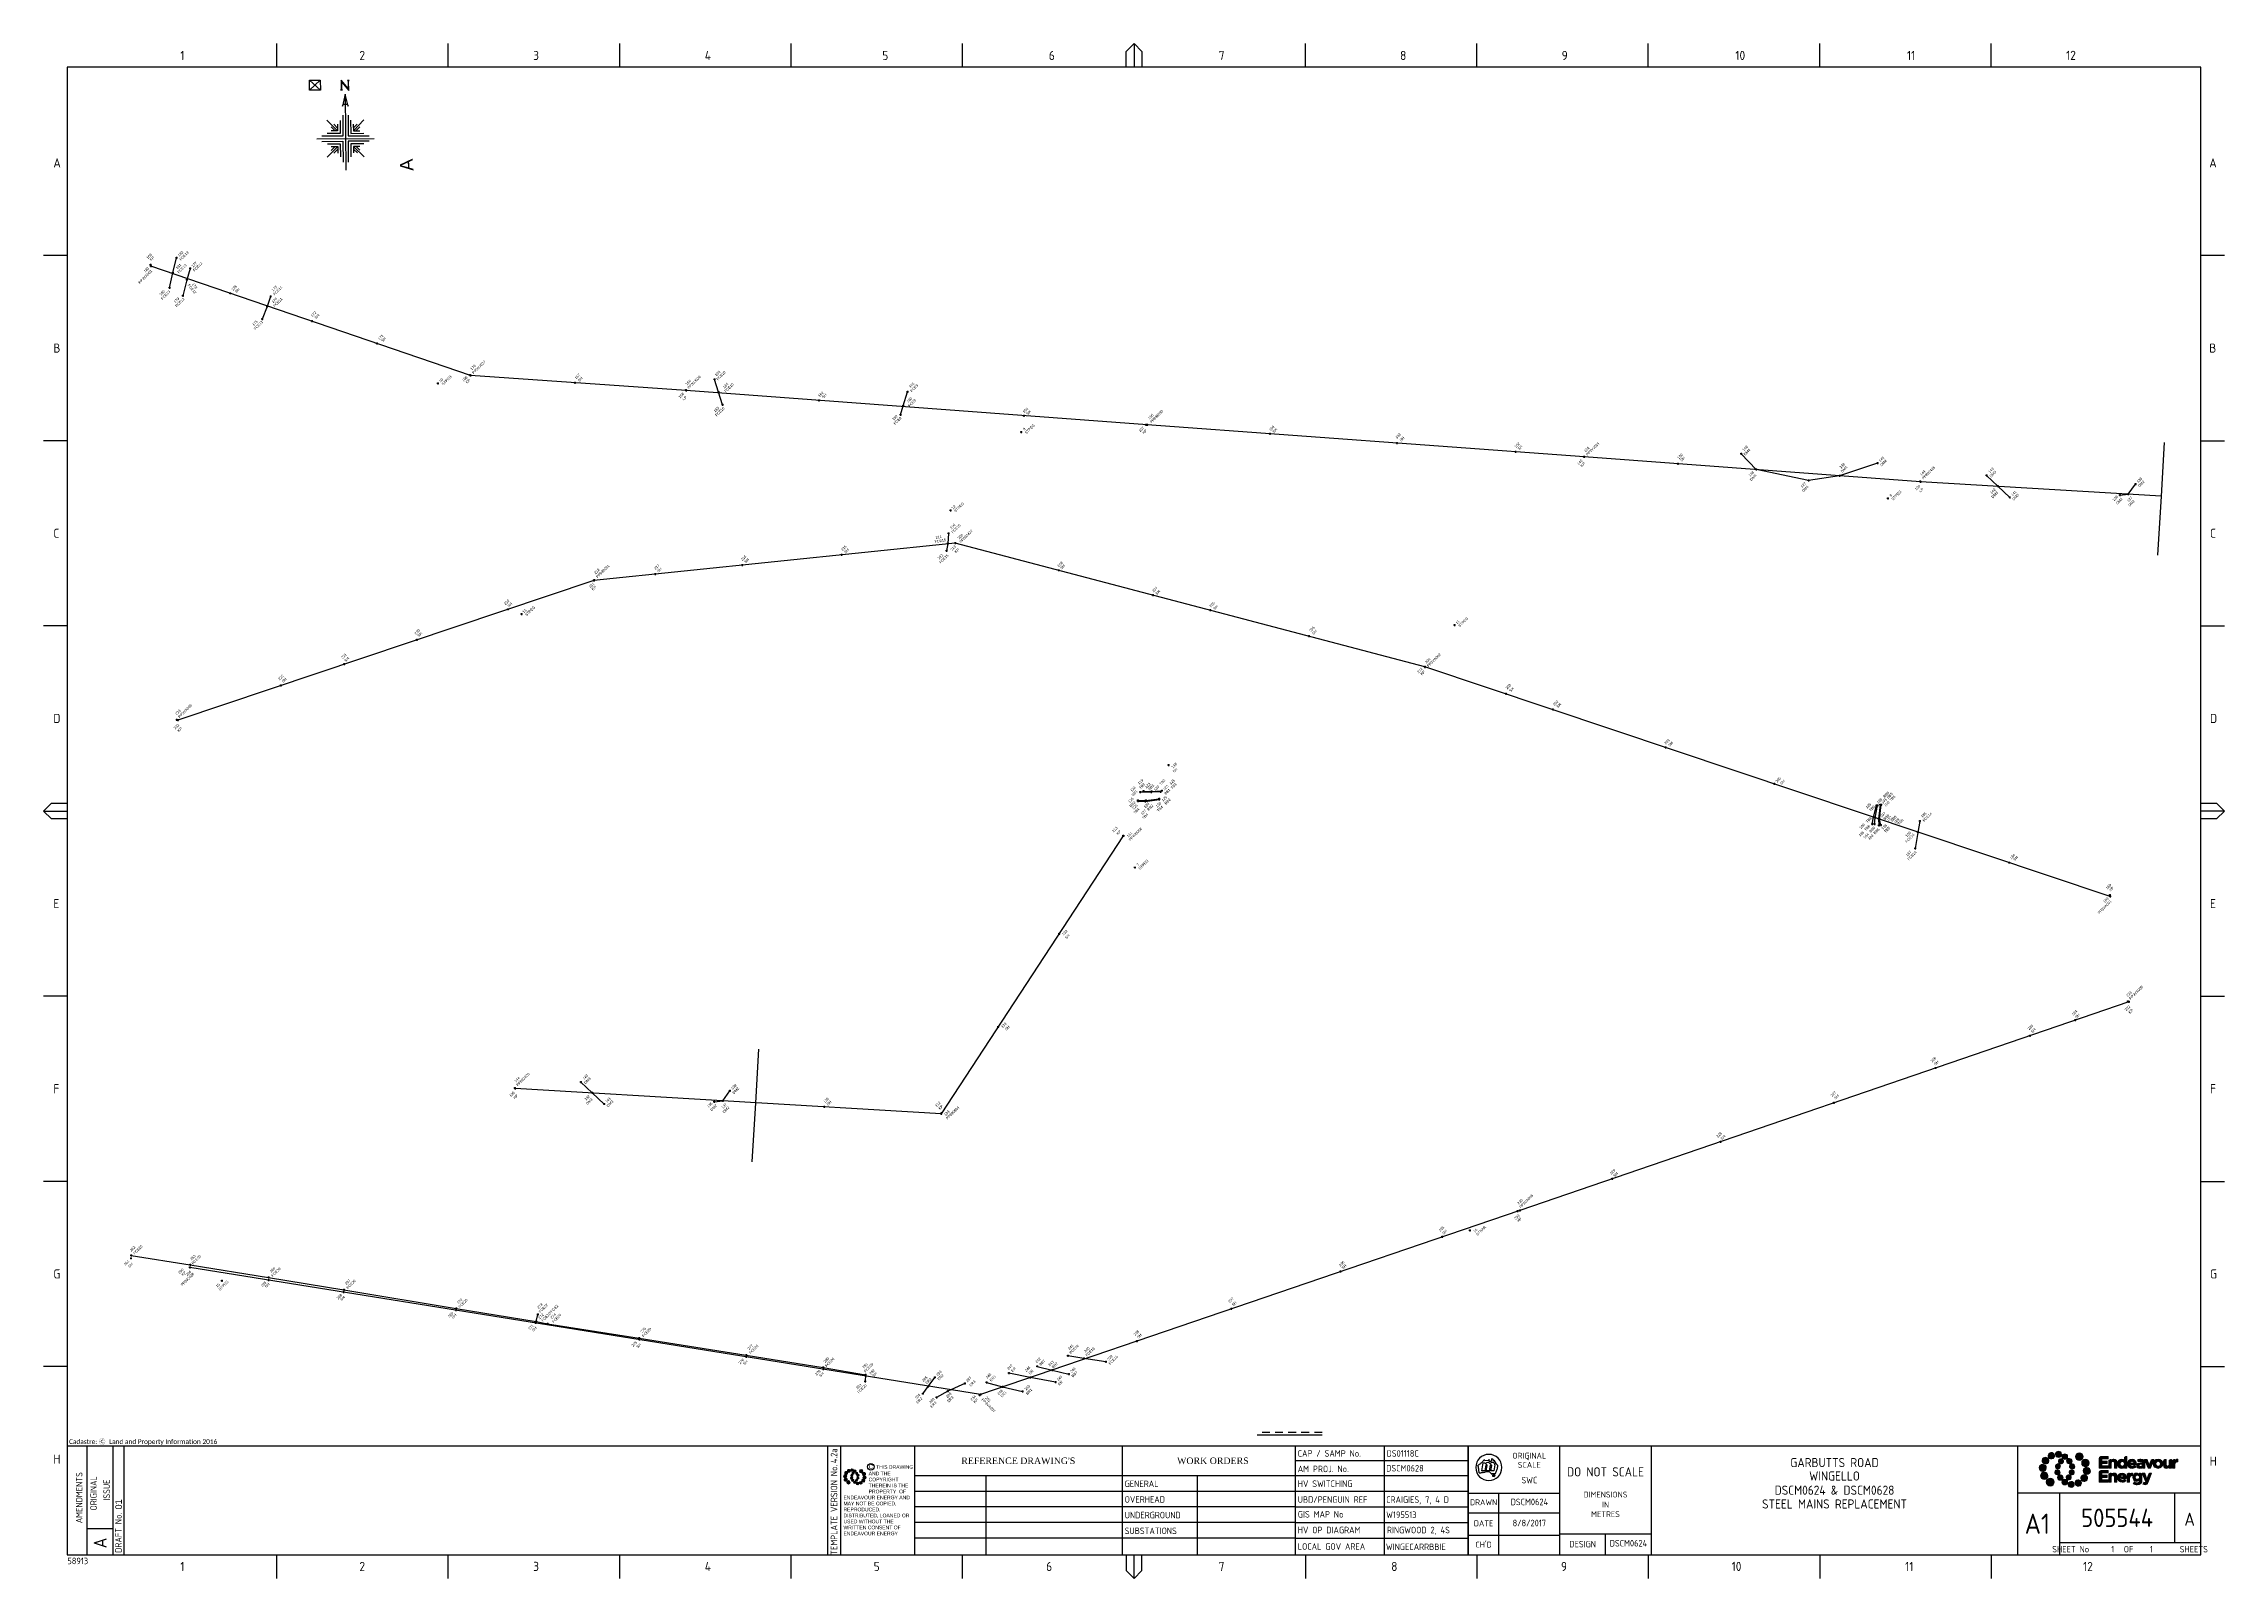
# Paper-space layout 'Survey' of a CAD drawing. Header units: metres, sheet in millimetres. Extents: x -21 to 813, y -3 to 583.
import ezdxf
from ezdxf.enums import TextEntityAlignment as Align

# ---------------------------------------------------------------- set-up
doc = ezdxf.new("R2010")
doc.units = ezdxf.units.M
doc.linetypes.add('Dash', pattern=[5, 3, -2])
doc.layers.get('0').update_dxf_attribs({"color": 6})
doc.layers.add('Notes', color=7, linetype='Continuous')
doc.layers.add('SupportsUG_SP_EXT', color=7, linetype='Continuous')
doc.layers.add('Viewports', color=6, linetype='Continuous', plot=False)
doc.styles.add('ARIAL', font='arial.ttf', dxfattribs={"height": 2})
doc.styles.add('iecARIAL', font='arial.ttf', dxfattribs={"height": 2})
doc.styles.add('iecISOCP', font='isocp.shx')
doc.styles.add('iecTimesNewRoman', font='times.ttf')
doc.styles.get("Standard").update_dxf_attribs({"font": 'arial.ttf'})
doc.linetypes.add('Cable 1A', pattern='A,7,-3,["/",Standard,S=1.5,R=0,X=-1.8,Y=-0.7],-0.001', length=10.001)

# ---------------------------------------------------------------- blocks, each defined once
blk = doc.blocks.new('A$C30A46249')
at = {"color": 7, "lineweight": -3, "insert": (6.92, 4.97), "char_height": 1.79, "attachment_point": 7, "line_spacing_factor": 1.2}
blk.add_mtext('{\\fCalibri|b0|i0|c0|p34;\\C256;Cadastre: \\fMS Gothic|b0|i0|c128|p49;\\C250;\\c2236962;Ⓒ\\fMS Gothic|b0|i0|c0|p49; \\fCalibri|b0|i0|c0|p34;\\C256;Land and Property Information 2016}', dxfattribs=at)
blk = doc.blocks.new('EE_LOGO_SMALL')
at = {"layer": 'Notes'}
h = blk.add_hatch(color=256, dxfattribs=at)
edge = h.paths.add_edge_path()
edge.add_spline(control_points=[(-8.4, 2), (-9.2, 2), (-9.8, 1.4), (-9.8, 0.7), (-9.9, -0.1), (-9.3, -0.7), (-8.6, -0.8), (-7.8, -0.8), (-7.2, -0.2), (-7.1, 0.5), (-7.1, 1.3), (-7.7, 1.9), (-8.4, 2)], knot_values=[0, 0, 0, 0, 1, 1, 1, 2, 2, 2, 3, 3, 3, 4, 4, 4, 4], degree=3, periodic=0)
h = blk.add_hatch(color=256, dxfattribs=at)
edge = h.paths.add_edge_path()
edge.add_spline(control_points=[(-6.8, 4.5), (-7.4, 4.8), (-8.2, 4.6), (-8.6, 4), (-8.9, 3.4), (-8.7, 2.6), (-8.1, 2.2), (-7.5, 1.9), (-6.7, 2.1), (-6.3, 2.7), (-6, 3.3), (-6.2, 4.1), (-6.8, 4.5)], knot_values=[0, 0, 0, 0, 1, 1, 1, 2, 2, 2, 3, 3, 3, 4, 4, 4, 4], degree=3, periodic=0)
h = blk.add_hatch(color=256, dxfattribs=at)
edge = h.paths.add_edge_path()
edge.add_spline(control_points=[(-4.2, 5.9), (-4.6, 6.5), (-5.3, 6.6), (-5.9, 6.3), (-6.4, 5.9), (-6.6, 5.1), (-6.2, 4.6), (-5.9, 4), (-5.1, 3.8), (-4.6, 4.2), (-4, 4.6), (-3.8, 5.3), (-4.2, 5.9)], knot_values=[0, 0, 0, 0, 1, 1, 1, 2, 2, 2, 3, 3, 3, 4, 4, 4, 4], degree=3, periodic=0)
h = blk.add_hatch(color=256, dxfattribs=at)
edge = h.paths.add_edge_path()
edge.add_spline(control_points=[(-1.3, 5.9), (-1.4, 6.5), (-2, 7), (-2.6, 6.9), (-3.3, 6.9), (-3.7, 6.3), (-3.7, 5.6), (-3.6, 5), (-3, 4.5), (-2.4, 4.6), (-1.7, 4.7), (-1.3, 5.2), (-1.3, 5.9)], knot_values=[0, 0, 0, 0, 1, 1, 1, 2, 2, 2, 3, 3, 3, 4, 4, 4, 4], degree=3, periodic=0)
h = blk.add_hatch(color=256, dxfattribs=at)
edge = h.paths.add_edge_path()
edge.add_spline(control_points=[(-2.5, 2.1), (-3, 2.2), (-3.5, 1.9), (-3.6, 1.3), (-3.7, 0.8), (-3.4, 0.3), (-2.9, 0.2), (-2.4, 0.1), (-1.9, 0.4), (-1.8, 0.9), (-1.7, 1.5), (-2, 2), (-2.5, 2.1)], knot_values=[0, 0, 0, 0, 1, 1, 1, 2, 2, 2, 3, 3, 3, 4, 4, 4, 4], degree=3, periodic=0)
h = blk.add_hatch(color=256, dxfattribs=at)
edge = h.paths.add_edge_path()
edge.add_spline(control_points=[(1, 4.9), (1, 4.3), (0.5, 3.8), (-0.1, 3.8), (-0.7, 3.8), (-1.2, 4.3), (-1.2, 4.9), (-1.2, 5.5), (-0.7, 6), (-0.1, 6), (0.5, 6), (1, 5.5), (1, 4.9)], knot_values=[0, 0, 0, 0, 1, 1, 1, 2, 2, 2, 3, 3, 3, 4, 4, 4, 4], degree=3, periodic=0)
edge = h.paths.add_edge_path()
edge.add_spline(control_points=[(-1.4, 4), (-1.9, 4.1), (-2.4, 3.8), (-2.5, 3.3), (-2.6, 2.7), (-2.3, 2.2), (-1.8, 2.1), (-1.3, 2), (-0.7, 2.3), (-0.6, 2.9), (-0.5, 3.4), (-0.9, 3.9), (-1.4, 4)], knot_values=[0, 0, 0, 0, 1, 1, 1, 2, 2, 2, 3, 3, 3, 4, 4, 4, 4], degree=3, periodic=0)
h = blk.add_hatch(color=256, dxfattribs=at)
edge = h.paths.add_edge_path()
edge.add_spline(control_points=[(2.3, 2.4), (2.8, 2.8), (2.8, 3.4), (2.4, 3.9), (2, 4.3), (1.4, 4.3), (0.9, 3.9), (0.5, 3.6), (0.5, 2.9), (0.9, 2.5), (1.2, 2), (1.9, 2), (2.3, 2.4)], knot_values=[0, 0, 0, 0, 1, 1, 1, 2, 2, 2, 3, 3, 3, 4, 4, 4, 4], degree=3, periodic=0)
edge = h.paths.add_edge_path()
edge.add_spline(control_points=[(1, 4.9), (1, 4.3), (0.5, 3.8), (-0.1, 3.8), (-0.7, 3.8), (-1.2, 4.3), (-1.2, 4.9), (-1.2, 5.5), (-0.7, 6), (-0.1, 6), (0.5, 6), (1, 5.5), (1, 4.9)], knot_values=[0, 0, 0, 0, 1, 1, 1, 2, 2, 2, 3, 3, 3, 4, 4, 4, 4], degree=3, periodic=0)
h = blk.add_hatch(color=256, dxfattribs=at)
edge = h.paths.add_edge_path()
edge.add_spline(control_points=[(1, 4.9), (1, 4.3), (0.5, 3.8), (-0.1, 3.8), (-0.7, 3.8), (-1.2, 4.3), (-1.2, 4.9), (-1.2, 5.5), (-0.7, 6), (-0.1, 6), (0.5, 6), (1, 5.5), (1, 4.9)], knot_values=[0, 0, 0, 0, 1, 1, 1, 2, 2, 2, 3, 3, 3, 4, 4, 4, 4], degree=3, periodic=0)
edge = h.paths.add_edge_path(flags=16)
edge.add_spline(control_points=[(1, 4.9), (1, 4.3), (0.5, 3.8), (-0.1, 3.8), (-0.7, 3.8), (-1.2, 4.3), (-1.2, 4.9), (-1.2, 5.5), (-0.7, 6), (-0.1, 6), (0.5, 6), (1, 5.5), (1, 4.9)], knot_values=[0, 0, 0, 0, 1, 1, 1, 2, 2, 2, 3, 3, 3, 4, 4, 4, 4], degree=3, periodic=0)
h = blk.add_hatch(color=256, dxfattribs=at)
edge = h.paths.add_edge_path()
edge.add_spline(control_points=[(3, 0.2), (3.5, 0.3), (3.8, 0.9), (3.7, 1.4), (3.6, 1.9), (3, 2.3), (2.5, 2.1), (1.9, 2), (1.6, 1.4), (1.8, 0.9), (1.9, 0.4), (2.5, 0.1), (3, 0.2)], knot_values=[0, 0, 0, 0, 1, 1, 1, 2, 2, 2, 3, 3, 3, 4, 4, 4, 4], degree=3, periodic=0)
h = blk.add_hatch(color=256, dxfattribs=at)
edge = h.paths.add_edge_path()
edge.add_spline(control_points=[(7, 4.9), (7, 4), (6.3, 3.4), (5.5, 3.4), (4.6, 3.4), (4, 4), (4, 4.9), (4, 5.7), (4.6, 6.4), (5.5, 6.4), (6.3, 6.4), (7, 5.7), (7, 4.9)], knot_values=[0, 0, 0, 0, 1, 1, 1, 2, 2, 2, 3, 3, 3, 4, 4, 4, 4], degree=3, periodic=0)
h = blk.add_hatch(color=256, dxfattribs=at)
edge = h.paths.add_edge_path()
edge.add_spline(control_points=[(8.4, 1.1), (9.1, 1.5), (9.4, 2.3), (9.1, 3), (8.8, 3.7), (7.9, 4.1), (7.2, 3.8), (6.5, 3.4), (6.2, 2.6), (6.5, 1.9), (6.8, 1.2), (7.7, 0.8), (8.4, 1.1)], knot_values=[0, 0, 0, 0, 1, 1, 1, 2, 2, 2, 3, 3, 3, 4, 4, 4, 4], degree=3, periodic=0)
h = blk.add_hatch(color=256, dxfattribs=at)
edge = h.paths.add_edge_path()
edge.add_spline(control_points=[(8.3, -1.9), (9, -1.9), (9.7, -1.4), (9.7, -0.6), (9.7, 0.1), (9.2, 0.8), (8.4, 0.8), (7.7, 0.8), (7, 0.3), (7, -0.5), (6.9, -1.2), (7.5, -1.9), (8.3, -1.9)], knot_values=[0, 0, 0, 0, 1, 1, 1, 2, 2, 2, 3, 3, 3, 4, 4, 4, 4], degree=3, periodic=0)
h = blk.add_hatch(color=256, dxfattribs=at)
edge = h.paths.add_edge_path()
edge.add_spline(control_points=[(-8.5, -1.1), (-9.2, -1.4), (-9.6, -2.3), (-9.3, -3), (-8.9, -3.7), (-8.1, -4), (-7.4, -3.7), (-6.7, -3.4), (-6.3, -2.5), (-6.6, -1.8), (-7, -1.1), (-7.8, -0.8), (-8.5, -1.1)], knot_values=[0, 0, 0, 0, 1, 1, 1, 2, 2, 2, 3, 3, 3, 4, 4, 4, 4], degree=3, periodic=0)
h = blk.add_hatch(color=256, dxfattribs=at)
edge = h.paths.add_edge_path()
edge.add_spline(control_points=[(-7.1, -4.8), (-7.1, -4), (-6.5, -3.3), (-5.6, -3.3), (-4.8, -3.3), (-4.1, -4), (-4.1, -4.8), (-4.1, -5.7), (-4.8, -6.3), (-5.6, -6.3), (-6.5, -6.3), (-7.1, -5.7), (-7.1, -4.8)], knot_values=[0, 0, 0, 0, 1, 1, 1, 2, 2, 2, 3, 3, 3, 4, 4, 4, 4], degree=3, periodic=0)
h = blk.add_hatch(color=256, dxfattribs=at)
edge = h.paths.add_edge_path()
edge.add_spline(control_points=[(-3.1, -0.2), (-3.7, -0.3), (-4, -0.8), (-3.8, -1.4), (-3.7, -1.9), (-3.2, -2.2), (-2.6, -2.1), (-2.1, -1.9), (-1.8, -1.4), (-1.9, -0.9), (-2.1, -0.3), (-2.6, 0), (-3.1, -0.2)], knot_values=[0, 0, 0, 0, 1, 1, 1, 2, 2, 2, 3, 3, 3, 4, 4, 4, 4], degree=3, periodic=0)
h = blk.add_hatch(color=256, dxfattribs=at)
edge = h.paths.add_edge_path()
edge.add_spline(control_points=[(-2.5, -2.3), (-2.9, -2.7), (-3, -3.4), (-2.6, -3.8), (-2.2, -4.2), (-1.5, -4.3), (-1.1, -3.9), (-0.7, -3.5), (-0.6, -2.8), (-1, -2.4), (-1.4, -2), (-2, -1.9), (-2.5, -2.3)], knot_values=[0, 0, 0, 0, 1, 1, 1, 2, 2, 2, 3, 3, 3, 4, 4, 4, 4], degree=3, periodic=0)
h = blk.add_hatch(color=256, dxfattribs=at)
edge = h.paths.add_edge_path()
edge.add_spline(control_points=[(-1.2, -4.8), (-1.2, -4.2), (-0.7, -3.7), (-0.1, -3.7), (0.5, -3.7), (1, -4.2), (1, -4.8), (1, -5.4), (0.5, -5.9), (-0.1, -5.9), (-0.7, -5.9), (-1.2, -5.4), (-1.2, -4.8)], knot_values=[0, 0, 0, 0, 1, 1, 1, 2, 2, 2, 3, 3, 3, 4, 4, 4, 4], degree=3, periodic=0)
h = blk.add_hatch(color=256, dxfattribs=at)
edge = h.paths.add_edge_path()
edge.add_spline(control_points=[(1.2, -3.9), (1.7, -4.1), (2.2, -3.7), (2.3, -3.2), (2.5, -2.7), (2.1, -2.2), (1.6, -2.1), (1.1, -2), (0.6, -2.3), (0.5, -2.8), (0.4, -3.3), (0.7, -3.8), (1.2, -3.9)], knot_values=[0, 0, 0, 0, 1, 1, 1, 2, 2, 2, 3, 3, 3, 4, 4, 4, 4], degree=3, periodic=0)
h = blk.add_hatch(color=256, dxfattribs=at)
edge = h.paths.add_edge_path()
edge.add_spline(control_points=[(1.2, -5.8), (1.3, -6.5), (1.8, -6.9), (2.5, -6.9), (3.1, -6.8), (3.6, -6.2), (3.5, -5.6), (3.4, -5), (2.9, -4.5), (2.2, -4.6), (1.6, -4.6), (1.1, -5.2), (1.2, -5.8)], knot_values=[0, 0, 0, 0, 1, 1, 1, 2, 2, 2, 3, 3, 3, 4, 4, 4, 4], degree=3, periodic=0)
h = blk.add_hatch(color=256, dxfattribs=at)
edge = h.paths.add_edge_path()
edge.add_spline(control_points=[(2.4, -2), (2.9, -2.1), (3.4, -1.8), (3.5, -1.3), (3.6, -0.8), (3.3, -0.3), (2.8, -0.2), (2.2, -0.1), (1.7, -0.4), (1.6, -0.9), (1.5, -1.4), (1.8, -1.9), (2.4, -2)], knot_values=[0, 0, 0, 0, 1, 1, 1, 2, 2, 2, 3, 3, 3, 4, 4, 4, 4], degree=3, periodic=0)
h = blk.add_hatch(color=256, dxfattribs=at)
edge = h.paths.add_edge_path()
edge.add_spline(control_points=[(4, -5.8), (4.4, -6.4), (5.2, -6.6), (5.7, -6.2), (6.3, -5.8), (6.5, -5.1), (6.1, -4.5), (5.7, -4), (5, -3.8), (4.4, -4.2), (3.8, -4.5), (3.7, -5.3), (4, -5.8)], knot_values=[0, 0, 0, 0, 1, 1, 1, 2, 2, 2, 3, 3, 3, 4, 4, 4, 4], degree=3, periodic=0)
h = blk.add_hatch(color=256, dxfattribs=at)
edge = h.paths.add_edge_path()
edge.add_spline(control_points=[(6.7, -4.4), (7.3, -4.8), (8.1, -4.6), (8.4, -4), (8.8, -3.3), (8.6, -2.6), (8, -2.2), (7.3, -1.8), (6.6, -2.1), (6.2, -2.7), (5.8, -3.3), (6, -4.1), (6.7, -4.4)], knot_values=[0, 0, 0, 0, 1, 1, 1, 2, 2, 2, 3, 3, 3, 4, 4, 4, 4], degree=3, periodic=0)
at = {"layer": 'Notes', "lineweight": 0}
for points in [[(1.8, 2.1), (1.8, 2.1)], [(-2, -2.1), (-2, -2.1)]]:
    blk.add_lwpolyline(points, dxfattribs=at)
for points in [[(-8.4, 2), (-9.2, 2), (-9.8, 1.4), (-9.8, 0.7), (-9.9, -0.1), (-9.3, -0.7), (-8.6, -0.8), (-7.8, -0.8), (-7.2, -0.2), (-7.1, 0.5), (-7.1, 1.3), (-7.7, 1.9), (-8.4, 2)], [(-6.8, 4.5), (-7.4, 4.8), (-8.2, 4.6), (-8.6, 4), (-8.9, 3.4), (-8.7, 2.6), (-8.1, 2.2), (-7.5, 1.9), (-6.7, 2.1), (-6.3, 2.7), (-6, 3.3), (-6.2, 4.1), (-6.8, 4.5)], [(-4.2, 5.9), (-4.6, 6.5), (-5.3, 6.6), (-5.9, 6.3), (-6.4, 5.9), (-6.6, 5.1), (-6.2, 4.6), (-5.9, 4), (-5.1, 3.8), (-4.6, 4.2), (-4, 4.6), (-3.8, 5.3), (-4.2, 5.9)], [(-1.3, 5.9), (-1.4, 6.5), (-2, 7), (-2.6, 6.9), (-3.3, 6.9), (-3.7, 6.3), (-3.7, 5.6), (-3.6, 5), (-3, 4.5), (-2.4, 4.6), (-1.7, 4.7), (-1.3, 5.2), (-1.3, 5.9)], [(-2.5, 2.1), (-3, 2.2), (-3.5, 1.9), (-3.6, 1.3), (-3.7, 0.8), (-3.4, 0.3), (-2.9, 0.2), (-2.4, 0.1), (-1.9, 0.4), (-1.8, 0.9), (-1.7, 1.5), (-2, 2), (-2.5, 2.1)], [(-1.4, 4), (-1.9, 4.1), (-2.4, 3.8), (-2.5, 3.3), (-2.6, 2.7), (-2.3, 2.2), (-1.8, 2.1), (-1.3, 2), (-0.7, 2.3), (-0.6, 2.9), (-0.5, 3.4), (-0.9, 3.9), (-1.4, 4)], [(1, 4.9), (1, 4.3), (0.5, 3.8), (-0.1, 3.8), (-0.7, 3.8), (-1.2, 4.3), (-1.2, 4.9), (-1.2, 5.5), (-0.7, 6), (-0.1, 6), (0.5, 6), (1, 5.5), (1, 4.9)], [(1, 4.9), (1, 4.3), (0.5, 3.8), (-0.1, 3.8), (-0.7, 3.8), (-1.2, 4.3), (-1.2, 4.9), (-1.2, 5.5), (-0.7, 6), (-0.1, 6), (0.5, 6), (1, 5.5), (1, 4.9)], [(2.3, 2.4), (2.8, 2.8), (2.8, 3.4), (2.4, 3.9), (2, 4.3), (1.4, 4.3), (0.9, 3.9), (0.5, 3.6), (0.5, 2.9), (0.9, 2.5), (1.2, 2), (1.9, 2), (2.3, 2.4)], [(3, 0.2), (3.5, 0.3), (3.8, 0.9), (3.7, 1.4), (3.6, 1.9), (3, 2.3), (2.5, 2.1), (1.9, 2), (1.6, 1.4), (1.8, 0.9), (1.9, 0.4), (2.5, 0.1), (3, 0.2)], [(7, 4.9), (7, 4), (6.3, 3.4), (5.5, 3.4), (4.6, 3.4), (4, 4), (4, 4.9), (4, 5.7), (4.6, 6.4), (5.5, 6.4), (6.3, 6.4), (7, 5.7), (7, 4.9)], [(8.4, 1.1), (9.1, 1.5), (9.4, 2.3), (9.1, 3), (8.8, 3.7), (7.9, 4.1), (7.2, 3.8), (6.5, 3.4), (6.2, 2.6), (6.5, 1.9), (6.8, 1.2), (7.7, 0.8), (8.4, 1.1)], [(8.3, -1.9), (9, -1.9), (9.7, -1.4), (9.7, -0.6), (9.7, 0.1), (9.2, 0.8), (8.4, 0.8), (7.7, 0.8), (7, 0.3), (7, -0.5), (6.9, -1.2), (7.5, -1.9), (8.3, -1.9)], [(-8.5, -1.1), (-9.2, -1.4), (-9.6, -2.3), (-9.3, -3), (-8.9, -3.7), (-8.1, -4), (-7.4, -3.7), (-6.7, -3.4), (-6.3, -2.5), (-6.6, -1.8), (-7, -1.1), (-7.8, -0.8), (-8.5, -1.1)], [(-7.1, -4.8), (-7.1, -4), (-6.5, -3.3), (-5.6, -3.3), (-4.8, -3.3), (-4.1, -4), (-4.1, -4.8), (-4.1, -5.7), (-4.8, -6.3), (-5.6, -6.3), (-6.5, -6.3), (-7.1, -5.7), (-7.1, -4.8)], [(-3.1, -0.2), (-3.7, -0.3), (-4, -0.8), (-3.8, -1.4), (-3.7, -1.9), (-3.2, -2.2), (-2.6, -2.1), (-2.1, -1.9), (-1.8, -1.4), (-1.9, -0.9), (-2.1, -0.3), (-2.6, 0), (-3.1, -0.2)], [(-2.5, -2.3), (-2.9, -2.7), (-3, -3.4), (-2.6, -3.8), (-2.2, -4.2), (-1.5, -4.3), (-1.1, -3.9), (-0.7, -3.5), (-0.6, -2.8), (-1, -2.4), (-1.4, -2), (-2, -1.9), (-2.5, -2.3)], [(-1.2, -4.8), (-1.2, -4.2), (-0.7, -3.7), (-0.1, -3.7), (0.5, -3.7), (1, -4.2), (1, -4.8), (1, -5.4), (0.5, -5.9), (-0.1, -5.9), (-0.7, -5.9), (-1.2, -5.4), (-1.2, -4.8)], [(1.2, -3.9), (1.7, -4.1), (2.2, -3.7), (2.3, -3.2), (2.5, -2.7), (2.1, -2.2), (1.6, -2.1), (1.1, -2), (0.6, -2.3), (0.5, -2.8), (0.4, -3.3), (0.7, -3.8), (1.2, -3.9)], [(1.2, -5.8), (1.3, -6.5), (1.8, -6.9), (2.5, -6.9), (3.1, -6.8), (3.6, -6.2), (3.5, -5.6), (3.4, -5), (2.9, -4.5), (2.2, -4.6), (1.6, -4.6), (1.1, -5.2), (1.2, -5.8)], [(2.4, -2), (2.9, -2.1), (3.4, -1.8), (3.5, -1.3), (3.6, -0.8), (3.3, -0.3), (2.8, -0.2), (2.2, -0.1), (1.7, -0.4), (1.6, -0.9), (1.5, -1.4), (1.8, -1.9), (2.4, -2)], [(4, -5.8), (4.4, -6.4), (5.2, -6.6), (5.7, -6.2), (6.3, -5.8), (6.5, -5.1), (6.1, -4.5), (5.7, -4), (5, -3.8), (4.4, -4.2), (3.8, -4.5), (3.7, -5.3), (4, -5.8)], [(6.7, -4.4), (7.3, -4.8), (8.1, -4.6), (8.4, -4), (8.8, -3.3), (8.6, -2.6), (8, -2.2), (7.3, -1.8), (6.6, -2.1), (6.2, -2.7), (5.8, -3.3), (6, -4.1), (6.7, -4.4)]]:
    blk.add_open_spline(points, degree=3, knots=[0, 0, 0, 0, 1, 1, 1, 2, 2, 2, 3, 3, 3, 4, 4, 4, 4], dxfattribs=at)
blk = doc.blocks.new('EE_COPYRIGHT_A1')
at = {"layer": 'Notes'}
blk.add_circle((9.53, -0.82), 1.15, dxfattribs=at)
at = {"xscale": 0.4, "yscale": 0.4, "zscale": 0.4}
blk.add_blockref('EE_LOGO_SMALL', (3.96, -4.29), dxfattribs=at)
at = {"layer": 'Notes', "insert": (0, 0), "char_height": 1.25, "width": 24.1208, "attachment_point": 1, "style": 'ARIAL'}
blk.add_mtext('\\pt8.75;               ^I{\\H1.2x;C } THIS DRAWING\\P\\pi-8.75,l8.75,t8.75,20;       ^IAND THE ^I\\P\\pi0,t8.75;COPYRIGHT\\P\\pi-8.75,t1.25,8.75;^I^ITHEREIN IS THE PROPERTY  OF \\P\\pi0,l0,t1.25;ENDEAVOUR ENERGY AND MAY NOT BE COPIED, REPRODUCED, DISTRIBUTED, LOANED OR USED WITHOUT THE WRITTEN CONSENT OF ENDEAVOUR ENERGY', dxfattribs=at)
blk = doc.blocks.new('EE_LOGO')
h = blk.add_hatch(color=7)
edge = h.paths.add_edge_path()
edge.add_spline(control_points=[(-25.34, 1.94), (-26.08, 1.98), (-26.72, 1.41), (-26.77, 0.66), (-26.81, -0.09), (-26.24, -0.72), (-25.49, -0.77), (-24.74, -0.81), (-24.1, -0.24), (-24.06, 0.51), (-24.02, 1.25), (-24.59, 1.89), (-25.34, 1.94)], knot_values=[0, 0, 0, 0, 1, 1, 1, 2, 2, 2, 3, 3, 3, 4, 4, 4, 4], degree=3, periodic=0)
h = blk.add_hatch(color=7)
edge = h.paths.add_edge_path()
edge.add_spline(control_points=[(-23.73, 4.46), (-24.34, 4.81), (-25.13, 4.61), (-25.49, 3.99), (-25.85, 3.38), (-25.64, 2.59), (-25.03, 2.23), (-24.41, 1.87), (-23.63, 2.08), (-23.27, 2.69), (-22.91, 3.31), (-23.12, 4.1), (-23.73, 4.46)], knot_values=[0, 0, 0, 0, 1, 1, 1, 2, 2, 2, 3, 3, 3, 4, 4, 4, 4], degree=3, periodic=0)
h = blk.add_hatch(color=7)
edge = h.paths.add_edge_path()
edge.add_spline(control_points=[(-21.12, 5.87), (-21.48, 6.44), (-22.24, 6.61), (-22.81, 6.24), (-23.37, 5.88), (-23.54, 5.12), (-23.17, 4.55), (-22.81, 3.98), (-22.05, 3.82), (-21.48, 4.19), (-20.92, 4.55), (-20.75, 5.31), (-21.12, 5.87)], knot_values=[0, 0, 0, 0, 1, 1, 1, 2, 2, 2, 3, 3, 3, 4, 4, 4, 4], degree=3, periodic=0)
h = blk.add_hatch(color=7)
edge = h.paths.add_edge_path()
edge.add_spline(control_points=[(-19.43, 2.06), (-19.94, 2.17), (-20.44, 1.84), (-20.55, 1.33), (-20.66, 0.82), (-20.34, 0.32), (-19.83, 0.21), (-19.32, 0.1), (-18.81, 0.42), (-18.71, 0.93), (-18.59, 1.44), (-18.92, 1.95), (-19.43, 2.06)], knot_values=[0, 0, 0, 0, 1, 1, 1, 2, 2, 2, 3, 3, 3, 4, 4, 4, 4], degree=3, periodic=0)
h = blk.add_hatch(color=7)
edge = h.paths.add_edge_path()
edge.add_spline(control_points=[(-18.27, 5.87), (-18.34, 6.5), (-18.91, 6.97), (-19.54, 6.9), (-20.18, 6.84), (-20.65, 6.27), (-20.58, 5.63), (-20.52, 4.99), (-19.95, 4.53), (-19.31, 4.59), (-18.67, 4.66), (-18.21, 5.23), (-18.27, 5.87)], knot_values=[0, 0, 0, 0, 1, 1, 1, 2, 2, 2, 3, 3, 3, 4, 4, 4, 4], degree=3, periodic=0)
h = blk.add_hatch(color=7)
edge = h.paths.add_edge_path()
edge.add_spline(control_points=[(-15.91, 4.86), (-15.91, 4.26), (-16.4, 3.77), (-17, 3.77), (-17.6, 3.77), (-18.08, 4.26), (-18.08, 4.86), (-18.08, 5.46), (-17.6, 5.95), (-17, 5.95), (-16.4, 5.95), (-15.91, 5.46), (-15.91, 4.86)], knot_values=[0, 0, 0, 0, 1, 1, 1, 2, 2, 2, 3, 3, 3, 4, 4, 4, 4], degree=3, periodic=0)
edge = h.paths.add_edge_path()
edge.add_spline(control_points=[(-18.29, 3.97), (-18.8, 4.08), (-19.3, 3.76), (-19.41, 3.25), (-19.52, 2.74), (-19.2, 2.23), (-18.69, 2.12), (-18.18, 2.01), (-17.67, 2.33), (-17.56, 2.84), (-17.45, 3.35), (-17.78, 3.86), (-18.29, 3.97)], knot_values=[0, 0, 0, 0, 1, 1, 1, 2, 2, 2, 3, 3, 3, 4, 4, 4, 4], degree=3, periodic=0)
h = blk.add_hatch(color=7)
edge = h.paths.add_edge_path()
edge.add_spline(control_points=[(-14.59, 2.36), (-14.16, 2.75), (-14.12, 3.41), (-14.51, 3.84), (-14.89, 4.27), (-15.55, 4.31), (-15.99, 3.93), (-16.42, 3.54), (-16.46, 2.88), (-16.07, 2.45), (-15.69, 2.01), (-15.02, 1.98), (-14.59, 2.36)], knot_values=[0, 0, 0, 0, 1, 1, 1, 2, 2, 2, 3, 3, 3, 4, 4, 4, 4], degree=3, periodic=0)
edge = h.paths.add_edge_path()
edge.add_spline(control_points=[(-15.91, 4.86), (-15.91, 4.26), (-16.4, 3.77), (-17, 3.77), (-17.6, 3.77), (-18.08, 4.26), (-18.08, 4.86), (-18.08, 5.46), (-17.6, 5.95), (-17, 5.95), (-16.4, 5.95), (-15.91, 5.46), (-15.91, 4.86)], knot_values=[0, 0, 0, 0, 1, 1, 1, 2, 2, 2, 3, 3, 3, 4, 4, 4, 4], degree=3, periodic=0)
h = blk.add_hatch(color=7)
edge = h.paths.add_edge_path()
edge.add_spline(control_points=[(-15.91, 4.86), (-15.91, 4.26), (-16.4, 3.77), (-17, 3.77), (-17.6, 3.77), (-18.08, 4.26), (-18.08, 4.86), (-18.08, 5.46), (-17.6, 5.95), (-17, 5.95), (-16.4, 5.95), (-15.91, 5.46), (-15.91, 4.86)], knot_values=[0, 0, 0, 0, 1, 1, 1, 2, 2, 2, 3, 3, 3, 4, 4, 4, 4], degree=3, periodic=0)
edge = h.paths.add_edge_path(flags=16)
edge.add_spline(control_points=[(-15.91, 4.86), (-15.91, 4.26), (-16.4, 3.77), (-17, 3.77), (-17.6, 3.77), (-18.08, 4.26), (-18.08, 4.86), (-18.08, 5.46), (-17.6, 5.95), (-17, 5.95), (-16.4, 5.95), (-15.91, 5.46), (-15.91, 4.86)], knot_values=[0, 0, 0, 0, 1, 1, 1, 2, 2, 2, 3, 3, 3, 4, 4, 4, 4], degree=3, periodic=0)
h = blk.add_hatch(color=7)
edge = h.paths.add_edge_path()
edge.add_spline(control_points=[(-13.94, 0.18), (-13.41, 0.32), (-13.09, 0.87), (-13.23, 1.4), (-13.37, 1.93), (-13.92, 2.25), (-14.45, 2.11), (-14.98, 1.97), (-15.3, 1.42), (-15.16, 0.89), (-15.02, 0.36), (-14.47, 0.04), (-13.94, 0.18)], knot_values=[0, 0, 0, 0, 1, 1, 1, 2, 2, 2, 3, 3, 3, 4, 4, 4, 4], degree=3, periodic=0)
h = blk.add_hatch(color=7)
edge = h.paths.add_edge_path()
edge.add_spline(control_points=[(-9.93, 4.86), (-9.93, 4.03), (-10.61, 3.35), (-11.44, 3.35), (-12.28, 3.35), (-12.95, 4.03), (-12.95, 4.86), (-12.95, 5.69), (-12.28, 6.37), (-11.44, 6.37), (-10.61, 6.37), (-9.93, 5.69), (-9.93, 4.86)], knot_values=[0, 0, 0, 0, 1, 1, 1, 2, 2, 2, 3, 3, 3, 4, 4, 4, 4], degree=3, periodic=0)
h = blk.add_hatch(color=7)
edge = h.paths.add_edge_path()
edge.add_spline(control_points=[(-8.55, 1.13), (-7.83, 1.45), (-7.5, 2.29), (-7.82, 3.01), (-8.14, 3.73), (-8.98, 4.06), (-9.7, 3.74), (-10.42, 3.42), (-10.75, 2.58), (-10.43, 1.86), (-10.11, 1.14), (-9.27, 0.81), (-8.55, 1.13)], knot_values=[0, 0, 0, 0, 1, 1, 1, 2, 2, 2, 3, 3, 3, 4, 4, 4, 4], degree=3, periodic=0)
h = blk.add_hatch(color=7)
edge = h.paths.add_edge_path()
edge.add_spline(control_points=[(-8.66, -1.92), (-7.91, -1.96), (-7.27, -1.39), (-7.23, -0.64), (-7.19, 0.1), (-7.76, 0.74), (-8.51, 0.78), (-9.25, 0.83), (-9.89, 0.26), (-9.94, -0.49), (-9.98, -1.24), (-9.41, -1.88), (-8.66, -1.92)], knot_values=[0, 0, 0, 0, 1, 1, 1, 2, 2, 2, 3, 3, 3, 4, 4, 4, 4], degree=3, periodic=0)
h = blk.add_hatch(color=7)
edge = h.paths.add_edge_path()
edge.add_spline(control_points=[(-3.85, 0.44), (-3.85, 0.44), (-3.85, 4.25), (-3.85, 4.3), (-3.85, 4.35), (-3.85, 4.86), (-3.29, 4.86), (-2.74, 4.86), (-0.49, 4.86), (-0.49, 4.86), (-0.49, 4.86), (-0.49, 4), (-0.49, 4), (-0.49, 4), (-2.89, 4), (-2.89, 4), (-2.89, 4), (-2.89, 3.1), (-2.89, 3.1), (-2.89, 3.1), (-0.8, 3.1), (-0.8, 3.1), (-0.8, 3.1), (-0.8, 2.23), (-0.8, 2.23), (-0.8, 2.23), (-2.89, 2.23), (-2.89, 2.23), (-2.89, 2.23), (-2.89, 1.31), (-2.89, 1.31), (-2.89, 1.31), (-0.49, 1.31), (-0.49, 1.31), (-0.49, 1.31), (-0.49, 0.44), (-0.49, 0.44), (-0.49, 0.44), (-3.85, 0.44), (-3.85, 0.44)], knot_values=[0, 0, 0, 0, 1, 1, 1, 2, 2, 2, 3, 3, 3, 4, 4, 4, 5, 5, 5, 6, 6, 6, 7, 7, 7, 8, 8, 8, 9, 9, 9, 10, 10, 10, 11, 11, 11, 12, 12, 12, 13, 13, 13, 13], degree=3, periodic=0)
h = blk.add_hatch(color=7)
edge = h.paths.add_edge_path()
edge.add_spline(control_points=[(1.94, 0.44), (1.94, 0.44), (1.94, 2.33), (1.94, 2.33), (1.94, 2.78), (1.73, 3.02), (1.36, 3.02), (1, 3.02), (0.76, 2.78), (0.76, 2.33), (0.76, 2.33), (0.76, 0.44), (0.76, 0.44), (0.76, 0.44), (-0.2, 0.44), (-0.2, 0.44), (-0.2, 0.44), (-0.2, 3.21), (-0.2, 3.27), (-0.2, 3.33), (-0.2, 3.82), (0.36, 3.82), (0.76, 3.82), (0.76, 3.82), (0.76, 3.82), (0.76, 3.82), (0.76, 3.35), (0.76, 3.35), (0.98, 3.63), (1.27, 3.89), (1.75, 3.89), (2.48, 3.89), (2.9, 3.41), (2.9, 2.63), (2.9, 2.63), (2.9, 0.44), (2.9, 0.44), (2.9, 0.44), (1.94, 0.44), (1.94, 0.44)], knot_values=[0, 0, 0, 0, 1, 1, 1, 2, 2, 2, 3, 3, 3, 4, 4, 4, 5, 5, 5, 6, 6, 6, 7, 7, 7, 8, 8, 8, 9, 9, 9, 10, 10, 10, 11, 11, 11, 12, 12, 12, 13, 13, 13, 13], degree=3, periodic=0)
h = blk.add_hatch(color=7)
edge = h.paths.add_edge_path(flags=16)
edge.add_spline(control_points=[(5.8, 2.13), (5.8, 2.69), (5.43, 3.07), (4.98, 3.07), (4.53, 3.07), (4.15, 2.7), (4.15, 2.13), (4.15, 2.13), (4.15, 2.12), (4.15, 2.12), (4.15, 1.56), (4.53, 1.19), (4.98, 1.19), (5.43, 1.19), (5.8, 1.56), (5.8, 2.12), (5.8, 2.12), (5.8, 2.13), (5.8, 2.13)], knot_values=[0, 0, 0, 0, 1, 1, 1, 2, 2, 2, 3, 3, 3, 4, 4, 4, 5, 5, 5, 6, 6, 6, 6], degree=3, periodic=0)
edge = h.paths.add_edge_path()
edge.add_spline(control_points=[(5.79, 0.44), (5.79, 0.44), (5.79, 0.92), (5.79, 0.92), (5.55, 0.6), (5.23, 0.37), (4.73, 0.37), (3.94, 0.37), (3.19, 0.99), (3.19, 2.12), (3.19, 2.12), (3.19, 2.13), (3.19, 2.13), (3.19, 3.26), (3.93, 3.88), (4.73, 3.88), (5.24, 3.88), (5.56, 3.65), (5.79, 3.38), (5.79, 3.38), (5.79, 4.27), (5.79, 4.3), (5.79, 4.34), (5.79, 4.86), (6.34, 4.86), (6.73, 4.86), (6.75, 4.86), (6.75, 4.86), (6.75, 4.86), (6.75, 0.44), (6.75, 0.44), (6.75, 0.44), (5.79, 0.44), (5.79, 0.44)], knot_values=[0, 0, 0, 0, 1, 1, 1, 2, 2, 2, 3, 3, 3, 4, 4, 4, 5, 5, 5, 6, 6, 6, 7, 7, 7, 8, 8, 8, 9, 9, 9, 10, 10, 10, 11, 11, 11, 11], degree=3, periodic=0)
h = blk.add_hatch(color=7)
edge = h.paths.add_edge_path()
edge.add_spline(control_points=[(8.69, 3.89), (7.7, 3.89), (7.01, 3.09), (7.01, 2.13), (7.01, 2.13), (7.01, 2.12), (7.01, 2.12), (7.01, 1.08), (7.77, 0.37), (8.78, 0.37), (9.39, 0.37), (9.85, 0.61), (10.16, 1), (10.16, 1), (9.62, 1.48), (9.62, 1.48), (9.35, 1.24), (9.12, 1.14), (8.79, 1.14), (8.33, 1.13), (8, 1.49), (7.95, 1.86), (7.91, 2.18), (7.93, 2.29), (7.95, 2.43), (8.02, 2.85), (8.29, 3.12), (8.69, 3.12), (9.09, 3.12), (9.34, 2.83), (9.4, 2.4), (9.4, 2.4), (8.14, 2.4), (8.14, 2.4), (8.14, 2.4), (8.12, 1.8), (8.64, 1.8), (9.17, 1.8), (10.32, 1.8), (10.32, 1.8), (10.33, 1.89), (10.34, 1.95), (10.34, 2.04), (10.34, 2.04), (10.34, 2.05), (10.34, 2.05), (10.34, 3.01), (9.82, 3.89), (8.69, 3.89)], knot_values=[0, 0, 0, 0, 1, 1, 1, 2, 2, 2, 3, 3, 3, 4, 4, 4, 5, 5, 5, 6, 6, 6, 7, 7, 7, 8, 8, 8, 9, 9, 9, 10, 10, 10, 11, 11, 11, 12, 12, 12, 13, 13, 13, 14, 14, 14, 15, 15, 15, 16, 16, 16, 16], degree=3, periodic=0)
h = blk.add_hatch(color=7)
edge = h.paths.add_edge_path(flags=16)
edge.add_spline(control_points=[(12.69, 1.8), (12.53, 1.88), (12.31, 1.93), (12.08, 1.93), (11.67, 1.93), (11.42, 1.77), (11.42, 1.46), (11.42, 1.46), (11.42, 1.45), (11.42, 1.45), (11.42, 1.19), (11.63, 1.04), (11.94, 1.04), (12.39, 1.04), (12.69, 1.29), (12.69, 1.63), (12.69, 1.63), (12.69, 1.8), (12.69, 1.8)], knot_values=[0, 0, 0, 0, 1, 1, 1, 2, 2, 2, 3, 3, 3, 4, 4, 4, 5, 5, 5, 6, 6, 6, 6], degree=3, periodic=0)
edge = h.paths.add_edge_path()
edge.add_spline(control_points=[(12.67, 0.44), (12.67, 0.44), (12.67, 0.81), (12.67, 0.81), (12.44, 0.55), (12.12, 0.38), (11.65, 0.38), (11.01, 0.38), (10.49, 0.74), (10.49, 1.41), (10.49, 1.41), (10.49, 1.42), (10.49, 1.42), (10.49, 2.16), (11.05, 2.5), (11.85, 2.5), (12.19, 2.5), (12.44, 2.45), (12.68, 2.37), (12.68, 2.37), (12.68, 2.42), (12.68, 2.42), (12.68, 2.82), (12.43, 3.07), (11.95, 3.07), (11.59, 3.07), (11.33, 3), (11.02, 2.89), (11.02, 2.89), (10.78, 3.62), (10.78, 3.62), (11.15, 3.78), (11.52, 3.89), (12.09, 3.89), (13.14, 3.89), (13.6, 3.35), (13.6, 2.43), (13.6, 2.43), (13.6, 0.44), (13.6, 0.44), (13.6, 0.44), (12.67, 0.44), (12.67, 0.44)], knot_values=[0, 0, 0, 0, 1, 1, 1, 2, 2, 2, 3, 3, 3, 4, 4, 4, 5, 5, 5, 6, 6, 6, 7, 7, 7, 8, 8, 8, 9, 9, 9, 10, 10, 10, 11, 11, 11, 12, 12, 12, 13, 13, 13, 14, 14, 14, 14], degree=3, periodic=0)
h = blk.add_hatch(color=7)
edge = h.paths.add_edge_path()
edge.add_spline(control_points=[(15.71, 0.44), (15.71, 0.44), (14.84, 0.44), (14.84, 0.44), (14.84, 0.44), (13.51, 3.83), (13.51, 3.83), (13.51, 3.83), (14.53, 3.83), (14.53, 3.83), (14.53, 3.83), (15.28, 1.58), (15.28, 1.58), (15.28, 1.58), (15.86, 3.3), (15.86, 3.3), (15.86, 3.3), (16.02, 3.83), (16.4, 3.83), (16.78, 3.83), (17.04, 3.83), (17.04, 3.83), (17.04, 3.83), (15.71, 0.44), (15.71, 0.44)], knot_values=[0, 0, 0, 0, 1, 1, 1, 2, 2, 2, 3, 3, 3, 4, 4, 4, 5, 5, 5, 6, 6, 6, 7, 7, 7, 8, 8, 8, 8], degree=3, periodic=0)
h = blk.add_hatch(color=7)
edge = h.paths.add_edge_path(flags=16)
edge.add_spline(control_points=[(19.52, 2.16), (19.52, 2.66), (19.16, 3.09), (18.63, 3.09), (18.08, 3.09), (17.75, 2.67), (17.75, 2.17), (17.75, 2.17), (17.75, 2.16), (17.75, 2.16), (17.75, 1.66), (18.11, 1.22), (18.64, 1.22), (19.19, 1.22), (19.52, 1.65), (19.52, 2.15), (19.52, 2.15), (19.52, 2.16), (19.52, 2.16)], knot_values=[0, 0, 0, 0, 1, 1, 1, 2, 2, 2, 3, 3, 3, 4, 4, 4, 5, 5, 5, 6, 6, 6, 6], degree=3, periodic=0)
edge = h.paths.add_edge_path()
edge.add_spline(control_points=[(18.63, 0.4), (17.58, 0.4), (16.8, 1.17), (16.8, 2.15), (16.8, 2.15), (16.8, 2.16), (16.8, 2.16), (16.8, 3.13), (17.59, 3.92), (18.64, 3.92), (19.69, 3.92), (20.46, 3.14), (20.46, 2.17), (20.46, 2.17), (20.46, 2.16), (20.46, 2.16), (20.46, 1.19), (19.68, 0.4), (18.63, 0.4)], knot_values=[0, 0, 0, 0, 1, 1, 1, 2, 2, 2, 3, 3, 3, 4, 4, 4, 5, 5, 5, 6, 6, 6, 6], degree=3, periodic=0)
h = blk.add_hatch(color=7)
edge = h.paths.add_edge_path()
edge.add_spline(control_points=[(22.86, 0.44), (22.86, 0.44), (22.86, 0.92), (22.86, 0.92), (22.64, 0.64), (22.36, 0.38), (21.87, 0.38), (21.15, 0.38), (20.72, 0.86), (20.72, 1.63), (20.72, 1.63), (20.72, 3.22), (20.72, 3.27), (20.72, 3.32), (20.72, 3.82), (21.28, 3.82), (21.68, 3.82), (21.68, 3.82), (21.68, 3.82), (21.68, 3.82), (21.68, 1.94), (21.68, 1.94), (21.68, 1.48), (21.9, 1.25), (22.26, 1.25), (22.63, 1.25), (22.86, 1.48), (22.86, 1.94), (22.86, 1.94), (22.86, 3.2), (22.86, 3.27), (22.86, 3.34), (22.87, 3.82), (23.42, 3.82), (23.82, 3.82), (23.82, 3.82), (23.82, 3.82), (23.82, 3.82), (23.82, 0.44), (23.82, 0.44), (23.82, 0.44), (22.86, 0.44), (22.86, 0.44)], knot_values=[0, 0, 0, 0, 1, 1, 1, 2, 2, 2, 3, 3, 3, 4, 4, 4, 5, 5, 5, 6, 6, 6, 7, 7, 7, 8, 8, 8, 9, 9, 9, 10, 10, 10, 11, 11, 11, 12, 12, 12, 13, 13, 13, 14, 14, 14, 14], degree=3, periodic=0)
h = blk.add_hatch(color=7)
edge = h.paths.add_edge_path()
edge.add_spline(control_points=[(26.09, 2.88), (25.46, 2.88), (25.06, 2.5), (25.06, 1.69), (25.06, 1.69), (25.06, 0.44), (25.06, 0.44), (25.06, 0.44), (24.1, 0.44), (24.1, 0.44), (24.1, 0.44), (24.1, 3.24), (24.1, 3.27), (24.1, 3.3), (24.1, 3.83), (24.66, 3.83), (25.22, 3.83), (25.06, 3.83), (25.06, 3.83), (25.06, 3.83), (25.06, 3.14), (25.06, 3.14), (25.26, 3.61), (25.58, 3.91), (26.14, 3.89), (26.14, 3.89), (26.14, 2.88), (26.14, 2.88), (26.14, 2.88), (26.09, 2.88), (26.09, 2.88)], knot_values=[0, 0, 0, 0, 1, 1, 1, 2, 2, 2, 3, 3, 3, 4, 4, 4, 5, 5, 5, 6, 6, 6, 7, 7, 7, 8, 8, 8, 9, 9, 9, 10, 10, 10, 10], degree=3, periodic=0)
h = blk.add_hatch(color=7)
edge = h.paths.add_edge_path()
edge.add_spline(control_points=[(-25.45, -1.11), (-26.17, -1.43), (-26.5, -2.27), (-26.18, -2.99), (-25.86, -3.71), (-25.02, -4.04), (-24.3, -3.72), (-23.58, -3.4), (-23.25, -2.56), (-23.57, -1.84), (-23.88, -1.12), (-24.72, -0.79), (-25.45, -1.11)], knot_values=[0, 0, 0, 0, 1, 1, 1, 2, 2, 2, 3, 3, 3, 4, 4, 4, 4], degree=3, periodic=0)
h = blk.add_hatch(color=7)
edge = h.paths.add_edge_path()
edge.add_spline(control_points=[(-24.06, -4.84), (-24.06, -4.01), (-23.39, -3.33), (-22.55, -3.33), (-21.72, -3.33), (-21.04, -4.01), (-21.04, -4.84), (-21.04, -5.68), (-21.72, -6.35), (-22.55, -6.35), (-23.39, -6.35), (-24.06, -5.68), (-24.06, -4.84)], knot_values=[0, 0, 0, 0, 1, 1, 1, 2, 2, 2, 3, 3, 3, 4, 4, 4, 4], degree=3, periodic=0)
h = blk.add_hatch(color=7)
edge = h.paths.add_edge_path()
edge.add_spline(control_points=[(-20.06, -0.16), (-20.59, -0.3), (-20.9, -0.85), (-20.76, -1.38), (-20.63, -1.91), (-20.08, -2.23), (-19.55, -2.09), (-19.02, -1.95), (-18.7, -1.4), (-18.84, -0.87), (-18.98, -0.34), (-19.52, -0.02), (-20.06, -0.16)], knot_values=[0, 0, 0, 0, 1, 1, 1, 2, 2, 2, 3, 3, 3, 4, 4, 4, 4], degree=3, periodic=0)
h = blk.add_hatch(color=7)
edge = h.paths.add_edge_path()
edge.add_spline(control_points=[(-19.41, -2.34), (-19.84, -2.73), (-19.88, -3.39), (-19.49, -3.82), (-19.1, -4.26), (-18.44, -4.29), (-18.01, -3.91), (-17.58, -3.52), (-17.54, -2.86), (-17.93, -2.43), (-18.31, -2), (-18.97, -1.96), (-19.41, -2.34)], knot_values=[0, 0, 0, 0, 1, 1, 1, 2, 2, 2, 3, 3, 3, 4, 4, 4, 4], degree=3, periodic=0)
h = blk.add_hatch(color=7)
edge = h.paths.add_edge_path()
edge.add_spline(control_points=[(-18.08, -4.84), (-18.08, -4.24), (-17.6, -3.76), (-17, -3.76), (-16.4, -3.76), (-15.91, -4.24), (-15.91, -4.84), (-15.91, -5.44), (-16.4, -5.93), (-17, -5.93), (-17.6, -5.93), (-18.08, -5.44), (-18.08, -4.84)], knot_values=[0, 0, 0, 0, 1, 1, 1, 2, 2, 2, 3, 3, 3, 4, 4, 4, 4], degree=3, periodic=0)
h = blk.add_hatch(color=7)
edge = h.paths.add_edge_path()
edge.add_spline(control_points=[(-15.71, -3.95), (-15.2, -4.06), (-14.69, -3.74), (-14.58, -3.23), (-14.47, -2.72), (-14.8, -2.21), (-15.31, -2.1), (-15.82, -1.99), (-16.32, -2.32), (-16.43, -2.83), (-16.54, -3.34), (-16.22, -3.84), (-15.71, -3.95)], knot_values=[0, 0, 0, 0, 1, 1, 1, 2, 2, 2, 3, 3, 3, 4, 4, 4, 4], degree=3, periodic=0)
h = blk.add_hatch(color=7)
edge = h.paths.add_edge_path()
edge.add_spline(control_points=[(-15.72, -5.85), (-15.66, -6.49), (-15.09, -6.95), (-14.45, -6.89), (-13.81, -6.82), (-13.35, -6.25), (-13.41, -5.62), (-13.48, -4.98), (-14.05, -4.51), (-14.68, -4.58), (-15.33, -4.64), (-15.79, -5.21), (-15.72, -5.85)], knot_values=[0, 0, 0, 0, 1, 1, 1, 2, 2, 2, 3, 3, 3, 4, 4, 4, 4], degree=3, periodic=0)
h = blk.add_hatch(color=7)
edge = h.paths.add_edge_path()
edge.add_spline(control_points=[(-14.57, -2.04), (-14.06, -2.15), (-13.55, -1.83), (-13.44, -1.32), (-13.33, -0.81), (-13.66, -0.3), (-14.17, -0.19), (-14.68, -0.08), (-15.18, -0.4), (-15.29, -0.92), (-15.4, -1.43), (-15.08, -1.93), (-14.57, -2.04)], knot_values=[0, 0, 0, 0, 1, 1, 1, 2, 2, 2, 3, 3, 3, 4, 4, 4, 4], degree=3, periodic=0)
h = blk.add_hatch(color=7)
edge = h.paths.add_edge_path()
edge.add_spline(control_points=[(-12.88, -5.86), (-12.52, -6.43), (-11.76, -6.59), (-11.19, -6.23), (-10.62, -5.86), (-10.46, -5.1), (-10.82, -4.53), (-11.19, -3.97), (-11.95, -3.8), (-12.51, -4.17), (-13.08, -4.53), (-13.25, -5.29), (-12.88, -5.86)], knot_values=[0, 0, 0, 0, 1, 1, 1, 2, 2, 2, 3, 3, 3, 4, 4, 4, 4], degree=3, periodic=0)
h = blk.add_hatch(color=7)
edge = h.paths.add_edge_path()
edge.add_spline(control_points=[(-10.27, -4.44), (-9.65, -4.79), (-8.86, -4.59), (-8.51, -3.97), (-8.15, -3.36), (-8.36, -2.57), (-8.97, -2.22), (-9.58, -1.86), (-10.37, -2.06), (-10.73, -2.68), (-11.09, -3.29), (-10.88, -4.08), (-10.27, -4.44)], knot_values=[0, 0, 0, 0, 1, 1, 1, 2, 2, 2, 3, 3, 3, 4, 4, 4, 4], degree=3, periodic=0)
h = blk.add_hatch(color=7)
edge = h.paths.add_edge_path()
edge.add_spline(control_points=[(-3.85, -4.84), (-3.85, -4.84), (-3.85, -1.03), (-3.85, -0.98), (-3.85, -0.94), (-3.85, -0.42), (-3.29, -0.42), (-2.74, -0.42), (-0.49, -0.42), (-0.49, -0.42), (-0.49, -0.42), (-0.49, -1.29), (-0.49, -1.29), (-0.49, -1.29), (-2.89, -1.29), (-2.89, -1.29), (-2.89, -1.29), (-2.89, -2.19), (-2.89, -2.19), (-2.89, -2.19), (-0.8, -2.19), (-0.8, -2.19), (-0.8, -2.19), (-0.8, -3.05), (-0.8, -3.05), (-0.8, -3.05), (-2.89, -3.05), (-2.89, -3.05), (-2.89, -3.05), (-2.89, -3.98), (-2.89, -3.98), (-2.89, -3.98), (-0.49, -3.98), (-0.49, -3.98), (-0.49, -3.98), (-0.49, -4.84), (-0.49, -4.84), (-0.49, -4.84), (-3.85, -4.84), (-3.85, -4.84)], knot_values=[0, 0, 0, 0, 1, 1, 1, 2, 2, 2, 3, 3, 3, 4, 4, 4, 5, 5, 5, 6, 6, 6, 7, 7, 7, 8, 8, 8, 9, 9, 9, 10, 10, 10, 11, 11, 11, 12, 12, 12, 13, 13, 13, 13], degree=3, periodic=0)
h = blk.add_hatch(color=7)
edge = h.paths.add_edge_path()
edge.add_spline(control_points=[(1.94, -4.84), (1.94, -4.84), (1.94, -2.96), (1.94, -2.96), (1.94, -2.5), (1.73, -2.27), (1.36, -2.27), (1, -2.27), (0.76, -2.5), (0.76, -2.96), (0.76, -2.96), (0.76, -4.84), (0.76, -4.84), (0.76, -4.84), (-0.2, -4.84), (-0.2, -4.84), (-0.2, -4.84), (-0.2, -2.07), (-0.2, -2.01), (-0.2, -1.96), (-0.2, -1.46), (0.36, -1.46), (0.76, -1.46), (0.76, -1.46), (0.76, -1.46), (0.76, -1.46), (0.76, -1.94), (0.76, -1.94), (0.98, -1.65), (1.27, -1.4), (1.75, -1.4), (2.48, -1.4), (2.9, -1.88), (2.9, -2.65), (2.9, -2.65), (2.9, -4.84), (2.9, -4.84), (2.9, -4.84), (1.94, -4.84), (1.94, -4.84)], knot_values=[0, 0, 0, 0, 1, 1, 1, 2, 2, 2, 3, 3, 3, 4, 4, 4, 5, 5, 5, 6, 6, 6, 7, 7, 7, 8, 8, 8, 9, 9, 9, 10, 10, 10, 11, 11, 11, 12, 12, 12, 13, 13, 13, 13], degree=3, periodic=0)
h = blk.add_hatch(color=7)
edge = h.paths.add_edge_path()
edge.add_spline(control_points=[(4.87, -1.4), (3.88, -1.4), (3.19, -2.19), (3.19, -3.16), (3.19, -3.16), (3.19, -3.17), (3.19, -3.17), (3.19, -4.21), (3.94, -4.92), (4.96, -4.92), (5.57, -4.92), (6.03, -4.68), (6.34, -4.29), (6.34, -4.29), (5.79, -3.8), (5.79, -3.8), (5.53, -4.05), (5.29, -4.14), (4.97, -4.15), (4.51, -4.16), (4.18, -3.79), (4.13, -3.42), (4.09, -3.1), (4.11, -3), (4.13, -2.86), (4.2, -2.44), (4.47, -2.17), (4.87, -2.17), (5.27, -2.17), (5.52, -2.46), (5.58, -2.89), (5.58, -2.89), (4.32, -2.89), (4.32, -2.89), (4.32, -2.89), (4.29, -3.49), (4.82, -3.49), (5.35, -3.49), (6.5, -3.49), (6.5, -3.49), (6.51, -3.4), (6.51, -3.34), (6.51, -3.25), (6.51, -3.25), (6.51, -3.23), (6.51, -3.23), (6.51, -2.27), (6, -1.4), (4.87, -1.4)], knot_values=[0, 0, 0, 0, 1, 1, 1, 2, 2, 2, 3, 3, 3, 4, 4, 4, 5, 5, 5, 6, 6, 6, 7, 7, 7, 8, 8, 8, 9, 9, 9, 10, 10, 10, 11, 11, 11, 12, 12, 12, 13, 13, 13, 14, 14, 14, 15, 15, 15, 16, 16, 16, 16], degree=3, periodic=0)
h = blk.add_hatch(color=7)
edge = h.paths.add_edge_path()
edge.add_spline(control_points=[(8.77, -2.4), (8.13, -2.4), (7.74, -2.79), (7.74, -3.6), (7.74, -3.6), (7.74, -4.85), (7.74, -4.85), (7.74, -4.85), (6.78, -4.85), (6.78, -4.85), (6.78, -4.85), (6.78, -2.05), (6.78, -2.02), (6.78, -1.99), (6.77, -1.46), (7.33, -1.46), (7.74, -1.46), (7.74, -1.46), (7.74, -1.46), (7.74, -1.46), (7.74, -2.15), (7.74, -2.15), (7.93, -1.68), (8.25, -1.37), (8.82, -1.4), (8.82, -1.4), (8.82, -2.4), (8.82, -2.4), (8.82, -2.4), (8.77, -2.4), (8.77, -2.4)], knot_values=[0, 0, 0, 0, 1, 1, 1, 2, 2, 2, 3, 3, 3, 4, 4, 4, 5, 5, 5, 6, 6, 6, 7, 7, 7, 8, 8, 8, 9, 9, 9, 10, 10, 10, 10], degree=3, periodic=0)
h = blk.add_hatch(color=7)
edge = h.paths.add_edge_path(flags=16)
edge.add_spline(control_points=[(11.56, -2.97), (11.56, -2.51), (11.2, -2.19), (10.73, -2.19), (10.26, -2.19), (9.91, -2.51), (9.91, -2.97), (9.91, -2.97), (9.91, -2.99), (9.91, -2.99), (9.91, -3.45), (10.26, -3.77), (10.73, -3.77), (11.2, -3.77), (11.56, -3.45), (11.56, -2.99), (11.56, -2.99), (11.56, -2.97), (11.56, -2.97)], knot_values=[0, 0, 0, 0, 1, 1, 1, 2, 2, 2, 3, 3, 3, 4, 4, 4, 5, 5, 5, 6, 6, 6, 6], degree=3, periodic=0)
edge = h.paths.add_edge_path()
edge.add_spline(control_points=[(10.62, -5.87), (10.07, -5.87), (9.55, -5.74), (9.12, -5.51), (9.12, -5.51), (9.45, -4.79), (9.45, -4.79), (9.8, -4.99), (10.14, -5.1), (10.59, -5.1), (11.25, -5.1), (11.56, -4.79), (11.56, -4.18), (11.56, -4.18), (11.56, -4.02), (11.56, -4.02), (11.27, -4.36), (10.96, -4.57), (10.45, -4.57), (9.66, -4.57), (8.95, -3.99), (8.95, -2.99), (8.95, -2.99), (8.95, -2.97), (8.95, -2.97), (8.95, -1.96), (9.68, -1.4), (10.45, -1.4), (10.98, -1.4), (11.29, -1.62), (11.54, -1.9), (11.54, -1.9), (11.54, -1.46), (11.54, -1.46), (11.54, -1.46), (11.54, -1.46), (11.95, -1.46), (12.51, -1.46), (12.5, -2.02), (12.5, -2.02), (12.5, -2.02), (12.5, -4.08), (12.5, -4.08), (12.5, -5.36), (11.87, -5.87), (10.62, -5.87)], knot_values=[0, 0, 0, 0, 1, 1, 1, 2, 2, 2, 3, 3, 3, 4, 4, 4, 5, 5, 5, 6, 6, 6, 7, 7, 7, 8, 8, 8, 9, 9, 9, 10, 10, 10, 11, 11, 11, 12, 12, 12, 13, 13, 13, 14, 14, 14, 15, 15, 15, 15], degree=3, periodic=0)
h = blk.add_hatch(color=7)
edge = h.paths.add_edge_path()
edge.add_spline(control_points=[(14.84, -4.92), (14.58, -5.61), (14.31, -5.87), (13.73, -5.87), (13.38, -5.87), (13.13, -5.78), (12.88, -5.64), (12.88, -5.64), (13.2, -4.94), (13.2, -4.94), (13.33, -5.02), (13.49, -5.07), (13.61, -5.07), (13.78, -5.07), (13.86, -5.02), (13.95, -4.85), (13.95, -4.85), (12.62, -1.46), (12.62, -1.46), (12.62, -1.46), (13.64, -1.46), (13.64, -1.46), (13.64, -1.46), (14.41, -3.76), (14.41, -3.76), (14.41, -3.76), (14.97, -2.01), (14.97, -2.01), (14.97, -2.01), (15.14, -1.46), (15.5, -1.46), (15.86, -1.46), (16.14, -1.46), (16.14, -1.46), (16.14, -1.46), (14.84, -4.92), (14.84, -4.92)], knot_values=[0, 0, 0, 0, 1, 1, 1, 2, 2, 2, 3, 3, 3, 4, 4, 4, 5, 5, 5, 6, 6, 6, 7, 7, 7, 8, 8, 8, 9, 9, 9, 10, 10, 10, 11, 11, 11, 12, 12, 12, 12], degree=3, periodic=0)
at = {"color": 7, "lineweight": 0}
for points in [[(-15.08, 2.11), (-15.08, 2.11)], [(-18.92, -2.1), (-18.92, -2.1)]]:
    blk.add_lwpolyline(points, dxfattribs=at)
for points, knots in [([(-25.34, 1.94), (-26.08, 1.98), (-26.72, 1.41), (-26.77, 0.66), (-26.81, -0.09), (-26.24, -0.72), (-25.49, -0.77), (-24.74, -0.81), (-24.1, -0.24), (-24.06, 0.51), (-24.02, 1.25), (-24.59, 1.89), (-25.34, 1.94)], [0, 0, 0, 0, 1, 1, 1, 2, 2, 2, 3, 3, 3, 4, 4, 4, 4]), ([(-23.73, 4.46), (-24.34, 4.81), (-25.13, 4.61), (-25.49, 3.99), (-25.85, 3.38), (-25.64, 2.59), (-25.03, 2.23), (-24.41, 1.87), (-23.63, 2.08), (-23.27, 2.69), (-22.91, 3.31), (-23.12, 4.1), (-23.73, 4.46)], [0, 0, 0, 0, 1, 1, 1, 2, 2, 2, 3, 3, 3, 4, 4, 4, 4]), ([(-21.12, 5.87), (-21.48, 6.44), (-22.24, 6.61), (-22.81, 6.24), (-23.37, 5.88), (-23.54, 5.12), (-23.17, 4.55), (-22.81, 3.98), (-22.05, 3.82), (-21.48, 4.19), (-20.92, 4.55), (-20.75, 5.31), (-21.12, 5.87)], [0, 0, 0, 0, 1, 1, 1, 2, 2, 2, 3, 3, 3, 4, 4, 4, 4]), ([(-19.43, 2.06), (-19.94, 2.17), (-20.44, 1.84), (-20.55, 1.33), (-20.66, 0.82), (-20.34, 0.32), (-19.83, 0.21), (-19.32, 0.1), (-18.81, 0.42), (-18.71, 0.93), (-18.59, 1.44), (-18.92, 1.95), (-19.43, 2.06)], [0, 0, 0, 0, 1, 1, 1, 2, 2, 2, 3, 3, 3, 4, 4, 4, 4]), ([(-18.27, 5.87), (-18.34, 6.5), (-18.91, 6.97), (-19.54, 6.9), (-20.18, 6.84), (-20.65, 6.27), (-20.58, 5.63), (-20.52, 4.99), (-19.95, 4.53), (-19.31, 4.59), (-18.67, 4.66), (-18.21, 5.23), (-18.27, 5.87)], [0, 0, 0, 0, 1, 1, 1, 2, 2, 2, 3, 3, 3, 4, 4, 4, 4]), ([(-18.29, 3.97), (-18.8, 4.08), (-19.3, 3.76), (-19.41, 3.25), (-19.52, 2.74), (-19.2, 2.23), (-18.69, 2.12), (-18.18, 2.01), (-17.67, 2.33), (-17.56, 2.84), (-17.45, 3.35), (-17.78, 3.86), (-18.29, 3.97)], [0, 0, 0, 0, 1, 1, 1, 2, 2, 2, 3, 3, 3, 4, 4, 4, 4]), ([(-15.91, 4.86), (-15.91, 4.26), (-16.4, 3.77), (-17, 3.77), (-17.6, 3.77), (-18.08, 4.26), (-18.08, 4.86), (-18.08, 5.46), (-17.6, 5.95), (-17, 5.95), (-16.4, 5.95), (-15.91, 5.46), (-15.91, 4.86)], [0, 0, 0, 0, 1, 1, 1, 2, 2, 2, 3, 3, 3, 4, 4, 4, 4]), ([(-15.91, 4.86), (-15.91, 4.26), (-16.4, 3.77), (-17, 3.77), (-17.6, 3.77), (-18.08, 4.26), (-18.08, 4.86), (-18.08, 5.46), (-17.6, 5.95), (-17, 5.95), (-16.4, 5.95), (-15.91, 5.46), (-15.91, 4.86)], [0, 0, 0, 0, 1, 1, 1, 2, 2, 2, 3, 3, 3, 4, 4, 4, 4]), ([(-14.59, 2.36), (-14.16, 2.75), (-14.12, 3.41), (-14.51, 3.84), (-14.89, 4.27), (-15.55, 4.31), (-15.99, 3.93), (-16.42, 3.54), (-16.46, 2.88), (-16.07, 2.45), (-15.69, 2.01), (-15.02, 1.98), (-14.59, 2.36)], [0, 0, 0, 0, 1, 1, 1, 2, 2, 2, 3, 3, 3, 4, 4, 4, 4]), ([(-13.94, 0.18), (-13.41, 0.32), (-13.09, 0.87), (-13.23, 1.4), (-13.37, 1.93), (-13.92, 2.25), (-14.45, 2.11), (-14.98, 1.97), (-15.3, 1.42), (-15.16, 0.89), (-15.02, 0.36), (-14.47, 0.04), (-13.94, 0.18)], [0, 0, 0, 0, 1, 1, 1, 2, 2, 2, 3, 3, 3, 4, 4, 4, 4]), ([(-9.93, 4.86), (-9.93, 4.03), (-10.61, 3.35), (-11.44, 3.35), (-12.28, 3.35), (-12.95, 4.03), (-12.95, 4.86), (-12.95, 5.69), (-12.28, 6.37), (-11.44, 6.37), (-10.61, 6.37), (-9.93, 5.69), (-9.93, 4.86)], [0, 0, 0, 0, 1, 1, 1, 2, 2, 2, 3, 3, 3, 4, 4, 4, 4]), ([(-8.55, 1.13), (-7.83, 1.45), (-7.5, 2.29), (-7.82, 3.01), (-8.14, 3.73), (-8.98, 4.06), (-9.7, 3.74), (-10.42, 3.42), (-10.75, 2.58), (-10.43, 1.86), (-10.11, 1.14), (-9.27, 0.81), (-8.55, 1.13)], [0, 0, 0, 0, 1, 1, 1, 2, 2, 2, 3, 3, 3, 4, 4, 4, 4]), ([(-8.66, -1.92), (-7.91, -1.96), (-7.27, -1.39), (-7.23, -0.64), (-7.19, 0.1), (-7.76, 0.74), (-8.51, 0.78), (-9.25, 0.83), (-9.89, 0.26), (-9.94, -0.49), (-9.98, -1.24), (-9.41, -1.88), (-8.66, -1.92)], [0, 0, 0, 0, 1, 1, 1, 2, 2, 2, 3, 3, 3, 4, 4, 4, 4]), ([(-3.85, 0.44), (-3.85, 0.44), (-3.85, 4.25), (-3.85, 4.3), (-3.85, 4.35), (-3.85, 4.86), (-3.29, 4.86), (-2.74, 4.86), (-0.49, 4.86), (-0.49, 4.86), (-0.49, 4.86), (-0.49, 4), (-0.49, 4), (-0.49, 4), (-2.89, 4), (-2.89, 4), (-2.89, 4), (-2.89, 3.1), (-2.89, 3.1), (-2.89, 3.1), (-0.8, 3.1), (-0.8, 3.1), (-0.8, 3.1), (-0.8, 2.23), (-0.8, 2.23), (-0.8, 2.23), (-2.89, 2.23), (-2.89, 2.23), (-2.89, 2.23), (-2.89, 1.31), (-2.89, 1.31), (-2.89, 1.31), (-0.49, 1.31), (-0.49, 1.31), (-0.49, 1.31), (-0.49, 0.44), (-0.49, 0.44), (-0.49, 0.44), (-3.85, 0.44), (-3.85, 0.44)], [0, 0, 0, 0, 1, 1, 1, 2, 2, 2, 3, 3, 3, 4, 4, 4, 5, 5, 5, 6, 6, 6, 7, 7, 7, 8, 8, 8, 9, 9, 9, 10, 10, 10, 11, 11, 11, 12, 12, 12, 13, 13, 13, 13]), ([(1.94, 0.44), (1.94, 0.44), (1.94, 2.33), (1.94, 2.33), (1.94, 2.78), (1.73, 3.02), (1.36, 3.02), (1, 3.02), (0.76, 2.78), (0.76, 2.33), (0.76, 2.33), (0.76, 0.44), (0.76, 0.44), (0.76, 0.44), (-0.2, 0.44), (-0.2, 0.44), (-0.2, 0.44), (-0.2, 3.21), (-0.2, 3.27), (-0.2, 3.33), (-0.2, 3.82), (0.36, 3.82), (0.76, 3.82), (0.76, 3.82), (0.76, 3.82), (0.76, 3.82), (0.76, 3.35), (0.76, 3.35), (0.98, 3.63), (1.27, 3.89), (1.75, 3.89), (2.48, 3.89), (2.9, 3.41), (2.9, 2.63), (2.9, 2.63), (2.9, 0.44), (2.9, 0.44), (2.9, 0.44), (1.94, 0.44), (1.94, 0.44)], [0, 0, 0, 0, 1, 1, 1, 2, 2, 2, 3, 3, 3, 4, 4, 4, 5, 5, 5, 6, 6, 6, 7, 7, 7, 8, 8, 8, 9, 9, 9, 10, 10, 10, 11, 11, 11, 12, 12, 12, 13, 13, 13, 13]), ([(5.79, 0.44), (5.79, 0.44), (5.79, 0.92), (5.79, 0.92), (5.55, 0.6), (5.23, 0.37), (4.73, 0.37), (3.94, 0.37), (3.19, 0.99), (3.19, 2.12), (3.19, 2.12), (3.19, 2.13), (3.19, 2.13), (3.19, 3.26), (3.93, 3.88), (4.73, 3.88), (5.24, 3.88), (5.56, 3.65), (5.79, 3.38), (5.79, 3.38), (5.79, 4.27), (5.79, 4.3), (5.79, 4.34), (5.79, 4.86), (6.34, 4.86), (6.73, 4.86), (6.75, 4.86), (6.75, 4.86), (6.75, 4.86), (6.75, 0.44), (6.75, 0.44), (6.75, 0.44), (5.79, 0.44), (5.79, 0.44)], [0, 0, 0, 0, 1, 1, 1, 2, 2, 2, 3, 3, 3, 4, 4, 4, 5, 5, 5, 6, 6, 6, 7, 7, 7, 8, 8, 8, 9, 9, 9, 10, 10, 10, 11, 11, 11, 11]), ([(5.8, 2.13), (5.8, 2.69), (5.43, 3.07), (4.98, 3.07), (4.53, 3.07), (4.15, 2.7), (4.15, 2.13), (4.15, 2.13), (4.15, 2.12), (4.15, 2.12), (4.15, 1.56), (4.53, 1.19), (4.98, 1.19), (5.43, 1.19), (5.8, 1.56), (5.8, 2.12), (5.8, 2.12), (5.8, 2.13), (5.8, 2.13)], [0, 0, 0, 0, 1, 1, 1, 2, 2, 2, 3, 3, 3, 4, 4, 4, 5, 5, 5, 6, 6, 6, 6]), ([(8.69, 3.89), (7.7, 3.89), (7.01, 3.09), (7.01, 2.13), (7.01, 2.13), (7.01, 2.12), (7.01, 2.12), (7.01, 1.08), (7.77, 0.37), (8.78, 0.37), (9.39, 0.37), (9.85, 0.61), (10.16, 1), (10.16, 1), (9.62, 1.48), (9.62, 1.48), (9.35, 1.24), (9.12, 1.14), (8.79, 1.14), (8.33, 1.13), (8, 1.49), (7.95, 1.86), (7.91, 2.18), (7.93, 2.29), (7.95, 2.43), (8.02, 2.85), (8.29, 3.12), (8.69, 3.12), (9.09, 3.12), (9.34, 2.83), (9.4, 2.4), (9.4, 2.4), (8.14, 2.4), (8.14, 2.4), (8.14, 2.4), (8.12, 1.8), (8.64, 1.8), (9.17, 1.8), (10.32, 1.8), (10.32, 1.8), (10.33, 1.89), (10.34, 1.95), (10.34, 2.04), (10.34, 2.04), (10.34, 2.05), (10.34, 2.05), (10.34, 3.01), (9.82, 3.89), (8.69, 3.89)], [0, 0, 0, 0, 1, 1, 1, 2, 2, 2, 3, 3, 3, 4, 4, 4, 5, 5, 5, 6, 6, 6, 7, 7, 7, 8, 8, 8, 9, 9, 9, 10, 10, 10, 11, 11, 11, 12, 12, 12, 13, 13, 13, 14, 14, 14, 15, 15, 15, 16, 16, 16, 16]), ([(12.67, 0.44), (12.67, 0.44), (12.67, 0.81), (12.67, 0.81), (12.44, 0.55), (12.12, 0.38), (11.65, 0.38), (11.01, 0.38), (10.49, 0.74), (10.49, 1.41), (10.49, 1.41), (10.49, 1.42), (10.49, 1.42), (10.49, 2.16), (11.05, 2.5), (11.85, 2.5), (12.19, 2.5), (12.44, 2.45), (12.68, 2.37), (12.68, 2.37), (12.68, 2.42), (12.68, 2.42), (12.68, 2.82), (12.43, 3.07), (11.95, 3.07), (11.59, 3.07), (11.33, 3), (11.02, 2.89), (11.02, 2.89), (10.78, 3.62), (10.78, 3.62), (11.15, 3.78), (11.52, 3.89), (12.09, 3.89), (13.14, 3.89), (13.6, 3.35), (13.6, 2.43), (13.6, 2.43), (13.6, 0.44), (13.6, 0.44), (13.6, 0.44), (12.67, 0.44), (12.67, 0.44)], [0, 0, 0, 0, 1, 1, 1, 2, 2, 2, 3, 3, 3, 4, 4, 4, 5, 5, 5, 6, 6, 6, 7, 7, 7, 8, 8, 8, 9, 9, 9, 10, 10, 10, 11, 11, 11, 12, 12, 12, 13, 13, 13, 14, 14, 14, 14]), ([(12.69, 1.8), (12.53, 1.88), (12.31, 1.93), (12.08, 1.93), (11.67, 1.93), (11.42, 1.77), (11.42, 1.46), (11.42, 1.46), (11.42, 1.45), (11.42, 1.45), (11.42, 1.19), (11.63, 1.04), (11.94, 1.04), (12.39, 1.04), (12.69, 1.29), (12.69, 1.63), (12.69, 1.63), (12.69, 1.8), (12.69, 1.8)], [0, 0, 0, 0, 1, 1, 1, 2, 2, 2, 3, 3, 3, 4, 4, 4, 5, 5, 5, 6, 6, 6, 6]), ([(15.71, 0.44), (15.71, 0.44), (14.84, 0.44), (14.84, 0.44), (14.84, 0.44), (13.51, 3.83), (13.51, 3.83), (13.51, 3.83), (14.53, 3.83), (14.53, 3.83), (14.53, 3.83), (15.28, 1.58), (15.28, 1.58), (15.28, 1.58), (15.86, 3.3), (15.86, 3.3), (15.86, 3.3), (16.02, 3.83), (16.4, 3.83), (16.78, 3.83), (17.04, 3.83), (17.04, 3.83), (17.04, 3.83), (15.71, 0.44), (15.71, 0.44)], [0, 0, 0, 0, 1, 1, 1, 2, 2, 2, 3, 3, 3, 4, 4, 4, 5, 5, 5, 6, 6, 6, 7, 7, 7, 8, 8, 8, 8]), ([(18.63, 0.4), (17.58, 0.4), (16.8, 1.17), (16.8, 2.15), (16.8, 2.15), (16.8, 2.16), (16.8, 2.16), (16.8, 3.13), (17.59, 3.92), (18.64, 3.92), (19.69, 3.92), (20.46, 3.14), (20.46, 2.17), (20.46, 2.17), (20.46, 2.16), (20.46, 2.16), (20.46, 1.19), (19.68, 0.4), (18.63, 0.4)], [0, 0, 0, 0, 1, 1, 1, 2, 2, 2, 3, 3, 3, 4, 4, 4, 5, 5, 5, 6, 6, 6, 6]), ([(19.52, 2.16), (19.52, 2.66), (19.16, 3.09), (18.63, 3.09), (18.08, 3.09), (17.75, 2.67), (17.75, 2.17), (17.75, 2.17), (17.75, 2.16), (17.75, 2.16), (17.75, 1.66), (18.11, 1.22), (18.64, 1.22), (19.19, 1.22), (19.52, 1.65), (19.52, 2.15), (19.52, 2.15), (19.52, 2.16), (19.52, 2.16)], [0, 0, 0, 0, 1, 1, 1, 2, 2, 2, 3, 3, 3, 4, 4, 4, 5, 5, 5, 6, 6, 6, 6]), ([(22.86, 0.44), (22.86, 0.44), (22.86, 0.92), (22.86, 0.92), (22.64, 0.64), (22.36, 0.38), (21.87, 0.38), (21.15, 0.38), (20.72, 0.86), (20.72, 1.63), (20.72, 1.63), (20.72, 3.22), (20.72, 3.27), (20.72, 3.32), (20.72, 3.82), (21.28, 3.82), (21.68, 3.82), (21.68, 3.82), (21.68, 3.82), (21.68, 3.82), (21.68, 1.94), (21.68, 1.94), (21.68, 1.48), (21.9, 1.25), (22.26, 1.25), (22.63, 1.25), (22.86, 1.48), (22.86, 1.94), (22.86, 1.94), (22.86, 3.2), (22.86, 3.27), (22.86, 3.34), (22.87, 3.82), (23.42, 3.82), (23.82, 3.82), (23.82, 3.82), (23.82, 3.82), (23.82, 3.82), (23.82, 0.44), (23.82, 0.44), (23.82, 0.44), (22.86, 0.44), (22.86, 0.44)], [0, 0, 0, 0, 1, 1, 1, 2, 2, 2, 3, 3, 3, 4, 4, 4, 5, 5, 5, 6, 6, 6, 7, 7, 7, 8, 8, 8, 9, 9, 9, 10, 10, 10, 11, 11, 11, 12, 12, 12, 13, 13, 13, 14, 14, 14, 14]), ([(26.09, 2.88), (25.46, 2.88), (25.06, 2.5), (25.06, 1.69), (25.06, 1.69), (25.06, 0.44), (25.06, 0.44), (25.06, 0.44), (24.1, 0.44), (24.1, 0.44), (24.1, 0.44), (24.1, 3.24), (24.1, 3.27), (24.1, 3.3), (24.1, 3.83), (24.66, 3.83), (25.22, 3.83), (25.06, 3.83), (25.06, 3.83), (25.06, 3.83), (25.06, 3.14), (25.06, 3.14), (25.26, 3.61), (25.58, 3.91), (26.14, 3.89), (26.14, 3.89), (26.14, 2.88), (26.14, 2.88), (26.14, 2.88), (26.09, 2.88), (26.09, 2.88)], [0, 0, 0, 0, 1, 1, 1, 2, 2, 2, 3, 3, 3, 4, 4, 4, 5, 5, 5, 6, 6, 6, 7, 7, 7, 8, 8, 8, 9, 9, 9, 10, 10, 10, 10]), ([(-25.45, -1.11), (-26.17, -1.43), (-26.5, -2.27), (-26.18, -2.99), (-25.86, -3.71), (-25.02, -4.04), (-24.3, -3.72), (-23.58, -3.4), (-23.25, -2.56), (-23.57, -1.84), (-23.88, -1.12), (-24.72, -0.79), (-25.45, -1.11)], [0, 0, 0, 0, 1, 1, 1, 2, 2, 2, 3, 3, 3, 4, 4, 4, 4]), ([(-24.06, -4.84), (-24.06, -4.01), (-23.39, -3.33), (-22.55, -3.33), (-21.72, -3.33), (-21.04, -4.01), (-21.04, -4.84), (-21.04, -5.68), (-21.72, -6.35), (-22.55, -6.35), (-23.39, -6.35), (-24.06, -5.68), (-24.06, -4.84)], [0, 0, 0, 0, 1, 1, 1, 2, 2, 2, 3, 3, 3, 4, 4, 4, 4]), ([(-20.06, -0.16), (-20.59, -0.3), (-20.9, -0.85), (-20.76, -1.38), (-20.63, -1.91), (-20.08, -2.23), (-19.55, -2.09), (-19.02, -1.95), (-18.7, -1.4), (-18.84, -0.87), (-18.98, -0.34), (-19.52, -0.02), (-20.06, -0.16)], [0, 0, 0, 0, 1, 1, 1, 2, 2, 2, 3, 3, 3, 4, 4, 4, 4]), ([(-19.41, -2.34), (-19.84, -2.73), (-19.88, -3.39), (-19.49, -3.82), (-19.1, -4.26), (-18.44, -4.29), (-18.01, -3.91), (-17.58, -3.52), (-17.54, -2.86), (-17.93, -2.43), (-18.31, -2), (-18.97, -1.96), (-19.41, -2.34)], [0, 0, 0, 0, 1, 1, 1, 2, 2, 2, 3, 3, 3, 4, 4, 4, 4]), ([(-18.08, -4.84), (-18.08, -4.24), (-17.6, -3.76), (-17, -3.76), (-16.4, -3.76), (-15.91, -4.24), (-15.91, -4.84), (-15.91, -5.44), (-16.4, -5.93), (-17, -5.93), (-17.6, -5.93), (-18.08, -5.44), (-18.08, -4.84)], [0, 0, 0, 0, 1, 1, 1, 2, 2, 2, 3, 3, 3, 4, 4, 4, 4]), ([(-15.71, -3.95), (-15.2, -4.06), (-14.69, -3.74), (-14.58, -3.23), (-14.47, -2.72), (-14.8, -2.21), (-15.31, -2.1), (-15.82, -1.99), (-16.32, -2.32), (-16.43, -2.83), (-16.54, -3.34), (-16.22, -3.84), (-15.71, -3.95)], [0, 0, 0, 0, 1, 1, 1, 2, 2, 2, 3, 3, 3, 4, 4, 4, 4]), ([(-15.72, -5.85), (-15.66, -6.49), (-15.09, -6.95), (-14.45, -6.89), (-13.81, -6.82), (-13.35, -6.25), (-13.41, -5.62), (-13.48, -4.98), (-14.05, -4.51), (-14.68, -4.58), (-15.33, -4.64), (-15.79, -5.21), (-15.72, -5.85)], [0, 0, 0, 0, 1, 1, 1, 2, 2, 2, 3, 3, 3, 4, 4, 4, 4]), ([(-14.57, -2.04), (-14.06, -2.15), (-13.55, -1.83), (-13.44, -1.32), (-13.33, -0.81), (-13.66, -0.3), (-14.17, -0.19), (-14.68, -0.08), (-15.18, -0.4), (-15.29, -0.92), (-15.4, -1.43), (-15.08, -1.93), (-14.57, -2.04)], [0, 0, 0, 0, 1, 1, 1, 2, 2, 2, 3, 3, 3, 4, 4, 4, 4]), ([(-12.88, -5.86), (-12.52, -6.43), (-11.76, -6.59), (-11.19, -6.23), (-10.62, -5.86), (-10.46, -5.1), (-10.82, -4.53), (-11.19, -3.97), (-11.95, -3.8), (-12.51, -4.17), (-13.08, -4.53), (-13.25, -5.29), (-12.88, -5.86)], [0, 0, 0, 0, 1, 1, 1, 2, 2, 2, 3, 3, 3, 4, 4, 4, 4]), ([(-10.27, -4.44), (-9.65, -4.79), (-8.86, -4.59), (-8.51, -3.97), (-8.15, -3.36), (-8.36, -2.57), (-8.97, -2.22), (-9.58, -1.86), (-10.37, -2.06), (-10.73, -2.68), (-11.09, -3.29), (-10.88, -4.08), (-10.27, -4.44)], [0, 0, 0, 0, 1, 1, 1, 2, 2, 2, 3, 3, 3, 4, 4, 4, 4]), ([(-3.85, -4.84), (-3.85, -4.84), (-3.85, -1.03), (-3.85, -0.98), (-3.85, -0.94), (-3.85, -0.42), (-3.29, -0.42), (-2.74, -0.42), (-0.49, -0.42), (-0.49, -0.42), (-0.49, -0.42), (-0.49, -1.29), (-0.49, -1.29), (-0.49, -1.29), (-2.89, -1.29), (-2.89, -1.29), (-2.89, -1.29), (-2.89, -2.19), (-2.89, -2.19), (-2.89, -2.19), (-0.8, -2.19), (-0.8, -2.19), (-0.8, -2.19), (-0.8, -3.05), (-0.8, -3.05), (-0.8, -3.05), (-2.89, -3.05), (-2.89, -3.05), (-2.89, -3.05), (-2.89, -3.98), (-2.89, -3.98), (-2.89, -3.98), (-0.49, -3.98), (-0.49, -3.98), (-0.49, -3.98), (-0.49, -4.84), (-0.49, -4.84), (-0.49, -4.84), (-3.85, -4.84), (-3.85, -4.84)], [0, 0, 0, 0, 1, 1, 1, 2, 2, 2, 3, 3, 3, 4, 4, 4, 5, 5, 5, 6, 6, 6, 7, 7, 7, 8, 8, 8, 9, 9, 9, 10, 10, 10, 11, 11, 11, 12, 12, 12, 13, 13, 13, 13]), ([(1.94, -4.84), (1.94, -4.84), (1.94, -2.96), (1.94, -2.96), (1.94, -2.5), (1.73, -2.27), (1.36, -2.27), (1, -2.27), (0.76, -2.5), (0.76, -2.96), (0.76, -2.96), (0.76, -4.84), (0.76, -4.84), (0.76, -4.84), (-0.2, -4.84), (-0.2, -4.84), (-0.2, -4.84), (-0.2, -2.07), (-0.2, -2.01), (-0.2, -1.96), (-0.2, -1.46), (0.36, -1.46), (0.76, -1.46), (0.76, -1.46), (0.76, -1.46), (0.76, -1.46), (0.76, -1.94), (0.76, -1.94), (0.98, -1.65), (1.27, -1.4), (1.75, -1.4), (2.48, -1.4), (2.9, -1.88), (2.9, -2.65), (2.9, -2.65), (2.9, -4.84), (2.9, -4.84), (2.9, -4.84), (1.94, -4.84), (1.94, -4.84)], [0, 0, 0, 0, 1, 1, 1, 2, 2, 2, 3, 3, 3, 4, 4, 4, 5, 5, 5, 6, 6, 6, 7, 7, 7, 8, 8, 8, 9, 9, 9, 10, 10, 10, 11, 11, 11, 12, 12, 12, 13, 13, 13, 13]), ([(4.87, -1.4), (3.88, -1.4), (3.19, -2.19), (3.19, -3.16), (3.19, -3.16), (3.19, -3.17), (3.19, -3.17), (3.19, -4.21), (3.94, -4.92), (4.96, -4.92), (5.57, -4.92), (6.03, -4.68), (6.34, -4.29), (6.34, -4.29), (5.79, -3.8), (5.79, -3.8), (5.53, -4.05), (5.29, -4.14), (4.97, -4.15), (4.51, -4.16), (4.18, -3.79), (4.13, -3.42), (4.09, -3.1), (4.11, -3), (4.13, -2.86), (4.2, -2.44), (4.47, -2.17), (4.87, -2.17), (5.27, -2.17), (5.52, -2.46), (5.58, -2.89), (5.58, -2.89), (4.32, -2.89), (4.32, -2.89), (4.32, -2.89), (4.29, -3.49), (4.82, -3.49), (5.35, -3.49), (6.5, -3.49), (6.5, -3.49), (6.51, -3.4), (6.51, -3.34), (6.51, -3.25), (6.51, -3.25), (6.51, -3.23), (6.51, -3.23), (6.51, -2.27), (6, -1.4), (4.87, -1.4)], [0, 0, 0, 0, 1, 1, 1, 2, 2, 2, 3, 3, 3, 4, 4, 4, 5, 5, 5, 6, 6, 6, 7, 7, 7, 8, 8, 8, 9, 9, 9, 10, 10, 10, 11, 11, 11, 12, 12, 12, 13, 13, 13, 14, 14, 14, 15, 15, 15, 16, 16, 16, 16]), ([(8.77, -2.4), (8.13, -2.4), (7.74, -2.79), (7.74, -3.6), (7.74, -3.6), (7.74, -4.85), (7.74, -4.85), (7.74, -4.85), (6.78, -4.85), (6.78, -4.85), (6.78, -4.85), (6.78, -2.05), (6.78, -2.02), (6.78, -1.99), (6.77, -1.46), (7.33, -1.46), (7.74, -1.46), (7.74, -1.46), (7.74, -1.46), (7.74, -1.46), (7.74, -2.15), (7.74, -2.15), (7.93, -1.68), (8.25, -1.37), (8.82, -1.4), (8.82, -1.4), (8.82, -2.4), (8.82, -2.4), (8.82, -2.4), (8.77, -2.4), (8.77, -2.4)], [0, 0, 0, 0, 1, 1, 1, 2, 2, 2, 3, 3, 3, 4, 4, 4, 5, 5, 5, 6, 6, 6, 7, 7, 7, 8, 8, 8, 9, 9, 9, 10, 10, 10, 10]), ([(10.62, -5.87), (10.07, -5.87), (9.55, -5.74), (9.12, -5.51), (9.12, -5.51), (9.45, -4.79), (9.45, -4.79), (9.8, -4.99), (10.14, -5.1), (10.59, -5.1), (11.25, -5.1), (11.56, -4.79), (11.56, -4.18), (11.56, -4.18), (11.56, -4.02), (11.56, -4.02), (11.27, -4.36), (10.96, -4.57), (10.45, -4.57), (9.66, -4.57), (8.95, -3.99), (8.95, -2.99), (8.95, -2.99), (8.95, -2.97), (8.95, -2.97), (8.95, -1.96), (9.68, -1.4), (10.45, -1.4), (10.98, -1.4), (11.29, -1.62), (11.54, -1.9), (11.54, -1.9), (11.54, -1.46), (11.54, -1.46), (11.54, -1.46), (11.54, -1.46), (11.95, -1.46), (12.51, -1.46), (12.5, -2.02), (12.5, -2.02), (12.5, -2.02), (12.5, -4.08), (12.5, -4.08), (12.5, -5.36), (11.87, -5.87), (10.62, -5.87)], [0, 0, 0, 0, 1, 1, 1, 2, 2, 2, 3, 3, 3, 4, 4, 4, 5, 5, 5, 6, 6, 6, 7, 7, 7, 8, 8, 8, 9, 9, 9, 10, 10, 10, 11, 11, 11, 12, 12, 12, 13, 13, 13, 14, 14, 14, 15, 15, 15, 15]), ([(11.56, -2.97), (11.56, -2.51), (11.2, -2.19), (10.73, -2.19), (10.26, -2.19), (9.91, -2.51), (9.91, -2.97), (9.91, -2.97), (9.91, -2.99), (9.91, -2.99), (9.91, -3.45), (10.26, -3.77), (10.73, -3.77), (11.2, -3.77), (11.56, -3.45), (11.56, -2.99), (11.56, -2.99), (11.56, -2.97), (11.56, -2.97)], [0, 0, 0, 0, 1, 1, 1, 2, 2, 2, 3, 3, 3, 4, 4, 4, 5, 5, 5, 6, 6, 6, 6]), ([(14.84, -4.92), (14.58, -5.61), (14.31, -5.87), (13.73, -5.87), (13.38, -5.87), (13.13, -5.78), (12.88, -5.64), (12.88, -5.64), (13.2, -4.94), (13.2, -4.94), (13.33, -5.02), (13.49, -5.07), (13.61, -5.07), (13.78, -5.07), (13.86, -5.02), (13.95, -4.85), (13.95, -4.85), (12.62, -1.46), (12.62, -1.46), (12.62, -1.46), (13.64, -1.46), (13.64, -1.46), (13.64, -1.46), (14.41, -3.76), (14.41, -3.76), (14.41, -3.76), (14.97, -2.01), (14.97, -2.01), (14.97, -2.01), (15.14, -1.46), (15.5, -1.46), (15.86, -1.46), (16.14, -1.46), (16.14, -1.46), (16.14, -1.46), (14.84, -4.92), (14.84, -4.92)], [0, 0, 0, 0, 1, 1, 1, 2, 2, 2, 3, 3, 3, 4, 4, 4, 5, 5, 5, 6, 6, 6, 7, 7, 7, 8, 8, 8, 9, 9, 9, 10, 10, 10, 11, 11, 11, 12, 12, 12, 12])]:
    blk.add_open_spline(points, degree=3, knots=knots, dxfattribs=at)
blk = doc.blocks.new('A1_FRAME_TITLE')
at = {"layer": 'Notes', "linetype": 'Continuous'}
for p, q in [((89.14, 574.39), (89.14, 583.39)), ((154.65, 574.39), (154.65, 583.39)), ((220.16, 574.39), (220.16, 583.39)), ((285.67, 574.39), (285.67, 583.39)), ((351.17, 574.39), (351.17, 583.39)), ((413.68, 580.39), (416.68, 583.39)), ((416.68, 583.39), (416.68, 574.39)), ((416.68, 583.39), (419.68, 580.39)), ((482.19, 574.39), (482.19, 583.39)), ((547.7, 574.39), (547.7, 583.39)), ((613.21, 574.39), (613.21, 583.39)), ((678.72, 574.39), (678.72, 583.39)), ((744.23, 574.39), (744.23, 583.39)), ((413.68, 574.39), (413.68, 580.39)), ((419.68, 580.39), (419.68, 574.39)), ((9, 502.43), (0, 502.43)), ((833.35, 502.43), (824.35, 502.43)), ((8.99, 431.68), (0, 431.68)), ((824.37, 431.68), (833.35, 431.68)), ((8.99, 360.93), (0, 360.93)), ((824.35, 360.93), (833.35, 360.93)), ((0, 290.18), (3, 293.18)), ((3, 293.18), (8.99, 293.18)), ((824.37, 293.18), (830.35, 293.18)), ((830.35, 293.18), (833.35, 290.18)), ((0, 290.18), (9, 290.18)), ((3, 287.18), (0, 290.18)), ((8.99, 287.18), (3, 287.18)), ((833.35, 290.18), (824.35, 290.18)), ((830.35, 287.18), (824.37, 287.18)), ((833.35, 290.18), (830.35, 287.18)), ((9, 219.43), (0, 219.43)), ((824.35, 219.43), (833.35, 219.43)), ((9, 148.68), (0, 148.68)), ((824.35, 148.68), (833.35, 148.68)), ((9, 77.93), (0, 77.93)), ((824.37, 77.93), (833.35, 77.93)), ((89.14, -3.03), (89.14, 5.97)), ((154.65, -3.03), (154.65, 5.97)), ((220.16, -3.03), (220.16, 5.97)), ((285.67, -3.03), (285.67, 5.97)), ((351.17, -3.03), (351.17, 5.97)), ((413.68, 5.97), (413.68, -0.03)), ((416.68, -3.03), (416.68, 5.97)), ((419.68, -0.03), (419.68, 5.97)), ((482.19, 5.97), (482.19, -3.03)), ((547.7, 5.97), (547.7, -3.03)), ((613.21, 5.97), (613.21, -3.03)), ((678.72, 5.97), (678.72, -3.03)), ((744.23, 5.97), (744.23, -3.03)), ((413.68, -0.03), (416.68, -3.03)), ((416.68, -3.03), (419.68, -0.03))]:
    blk.add_line(p, q, dxfattribs=at)
at = {"layer": 'Notes', "color": 3, "linetype": 'Continuous'}
for p, q in [((9, 574.39), (9, 5.97)), ((824.37, 5.97), (824.37, 574.39)), ((16.59, 5.97), (16.59, 47.62)), ((26.59, 5.97), (26.59, 47.62)), ((30.74, 5.98), (30.74, 47.62)), ((299.54, 47.62), (299.54, 5.97)), ((304.54, 47.62), (304.54, 5.97)), ((332.78, 47.62), (332.78, 5.97)), ((412.12, 47.62), (412.12, 5.97)), ((478.24, 47.62), (478.24, 5.97)), ((544.37, 47.62), (544.37, 5.97)), ((544.37, 41.97), (544.37, 5.97)), ((16.59, 15.97), (26.59, 15.97))]:
    blk.add_line(p, q, dxfattribs=at)
at = {"layer": 'Notes', "color": 7}
for p, q in [((478.24, 41.97), (544.37, 41.97)), ((512.26, 47.62), (512.26, 5.97)), ((550.56, 42.05), (552.33, 42.16)), ((552.33, 42.52), (552.22, 41.82)), ((552.22, 41.82), (553.35, 41.71)), ((553.35, 41.71), (553.55, 42.96)), ((554.18, 42.18), (555.01, 40.9)), ((567.1, 42.48), (567.3, 42.44)), ((332.81, 36.33), (478.24, 36.33)), ((360.07, 36.33), (360.07, 5.97)), ((440.78, 36.33), (440.78, 5.97)), ((478.24, 36.33), (544.37, 36.33)), ((549.56, 38.09), (550.17, 41.17)), ((550.7, 38.09), (549.56, 38.09)), ((550.17, 41.17), (550.92, 41.17)), ((551.11, 40.17), (550.7, 38.09)), ((550.92, 41.17), (550.97, 40.77)), ((551.27, 38.09), (551.66, 40.06)), ((552.41, 38.09), (551.27, 38.09)), ((552.83, 40.17), (552.41, 38.09)), ((552.98, 38.09), (553.37, 40.06)), ((554.12, 38.09), (552.98, 38.09)), ((554.62, 36.89), (553.22, 36.97)), ((553.22, 36.97), (554.62, 36.89)), ((554.62, 36.89), (553.22, 36.97)), ((553.85, 35.89), (553.78, 36.47)), ((553.78, 36.47), (554.51, 36.47)), ((554.3, 35.74), (553.85, 35.89)), ((554.57, 40.35), (554.12, 38.09)), ((554.51, 36.47), (554.3, 35.74)), ((332.78, 30.28), (478.24, 30.28)), ((478.24, 30.33), (544.37, 30.33)), ((556.15, 5.97), (556.15, 29.54)), ((478.24, 24.33), (332.78, 24.33)), ((478.24, 18.33), (332.78, 18.33)), ((478.24, 24.33), (544.37, 24.33)), ((478.24, 18.33), (544.37, 18.33)), ((544.37, 21.97), (579.37, 21.97)), ((478.24, 12.33), (332.78, 12.33)), ((478.24, 12.33), (544.37, 12.33)), ((544.37, 13.47), (579.37, 13.47)), ((596.87, 5.97), (596.87, 13.97))]:
    blk.add_line(p, q, dxfattribs=at)
at = {"layer": 'Notes', "color": 3}
for p, q in [((544.37, 5.97), (544.37, 47.62)), ((579.37, 5.97), (579.37, 47.62)), ((614.37, 5.97), (614.37, 47.62)), ((754.37, 5.97), (754.37, 47.62)), ((754.37, 29.62), (824.37, 29.62)), ((770.37, 29.62), (770.37, 5.97)), ((814.37, 10.62), (814.37, 29.62)), ((579.37, 13.97), (614.37, 13.97)), ((770.37, 10.62), (824.37, 10.62))]:
    blk.add_line(p, q, dxfattribs=at)
at = {"layer": 'Notes', "color": 7, "linetype": 'Continuous'}
blk.add_line((544.37, 29.54), (579.37, 29.54), dxfattribs=at)
at = {"layer": 'Notes', "color": 3, "linetype": 'Continuous', "flags": 128}
for points in [[(149.5, 574.39), (9, 574.39)], [(824.37, 574.39), (149.5, 574.39)], [(9, 47.62), (123.8, 47.62)], [(123.8, 47.62), (824.37, 47.62)], [(9, 5.97), (123.8, 5.97)], [(123.8, 5.97), (824.37, 5.97)]]:
    blk.add_lwpolyline(points, dxfattribs=at)
at = {"layer": 'Notes', "color": 7}
for centre, radius, start, end in [((552.27, 39.37), 5, 0, 180), ((545.21, 46.16), 6.54, 313.73091, 319.30446), ((545.21, 46.16), 6.54, 319.30467, 324.87822), ((578.7, 57.06), 28.87, 210.14832, 211.86006), ((552.27, 39.37), 5, 180, 0), ((542.41, 49.09), 10.59, 302.58406, 308.15761), ((527.29, 35.61), 21.32, 10.30532, 12.33056), ((527.29, 35.61), 21.32, 8.27952, 10.30476), ((528.59, 35.8), 20.01, 6.25393, 8.27917), ((528.59, 35.8), 20.01, 4.22906, 6.2543), ((548.72, 39.42), 2.15, 265.17341, 270.05038), ((548.72, 39.51), 2.24, 270.04379, 274.73222), ((548.65, 40.42), 3.15, 274.73578, 283.08123), ((542.41, 49.09), 10.59, 308.157, 313.73055), ((550.47, 32.55), 4.93, 97.74193, 103.08139), ((546.76, 59.88), 22.65, 277.74178, 280.88254), ((551.87, 40.21), 1.06, 31.78835, 148.21165), ((551.91, 33.09), 4.63, 85.46129, 100.88239), ((551.39, 40.11), 0.28, 348.69105, 168.69105), ((552.2, 36.78), 0.924, 46.58754, 85.46121), ((553.61, 40.3), 0.961, 2.59815, 150.80981), ((553.1, 40.11), 0.28, 348.69107, 168.69107), ((551.36, 35.89), 2.16, 30.18853, 46.58787), ((554.13, 37.45), 0.75, 311.60829, 321.07916), ((554.18, 37.41), 0.675, 321.08379, 331.59821), ((548.02, 40.74), 7.69, 331.5942, 341.88974), ((477.01, -10.21), 93.25, 33.10964, 33.23409), ((558.55, 42.96), 4.09, 213.11509, 222.41459), ((542.7, 42.48), 13.29, 341.89012, 347.84341), ((555.89, 40.53), 0.484, 222.41995, 236.44219), ((556.07, 40.81), 0.815, 236.43588, 244.74219), ((553.96, 40.06), 1.76, 347.84337, 354.14088), ((554.11, 40.04), 1.61, 354.14364, 1.03424)]:
    blk.add_arc(centre, radius, start, end, dxfattribs=at)
blk.add_blockref('EE_LOGO', (789.37, 38.62))
at = {"layer": 'Notes', "xscale": 1.1, "yscale": 1.1, "zscale": 1.1}
blk.add_blockref('EE_COPYRIGHT_A1', (305.65, 40.49), dxfattribs=at)
blk.add_attdef('DRAFT_NUM', (29.9, 23.29), '', height=2.5, rotation=90)
at = {"layer": 'Notes', "color": 7, "style": 'iecISOCP'}
for s, height, p in [('1', 3.5, (52.24, 577.12)), ('2', 3.5, (120.7, 577.12)), ('3', 3.5, (187.09, 577.12)), ('4', 3.5, (252.67, 577.12)), ('5', 3.5, (320.5, 577.12)), ('6', 3.5, (384.13, 577.12)), ('7', 3.5, (449.08, 577.12)), ('8', 3.5, (518.36, 577.12)), ('9', 3.5, (580.11, 577.12)), ('10', 3.5, (646.5, 577.12)), ('11', 3.5, (712.06, 577.12)), ('12', 3.5, (772.87, 577.16)), ('A', 3.5, (3.74, 536.06)), ('A', 3.5, (827.58, 536.06)), ('B', 3.5, (3.74, 465.31)), ('B', 3.5, (827.58, 465.31)), ('C', 3.5, (3.74, 394.56)), ('C', 3.5, (827.87, 394.56)), ('D', 3.5, (3.74, 323.81)), ('D', 3.5, (827.87, 323.81)), ('E', 3.5, (3.74, 253.06)), ('E', 3.5, (827.87, 253.06)), ('F', 3.5, (3.74, 182.31)), ('F', 3.5, (827.87, 182.31)), ('G', 3.5, (3.74, 111.56)), ('G', 3.5, (827.87, 111.56)), ('H', 3.5, (3.74, 40.81)), ('CAP / SAMP No.', 2.5, (479.24, 43.47)), ('H', 3.5, (827.76, 39.97)), ('GENERAL', 2.5, (413.12, 31.86)), ('AM PROJ. No.', 2.5, (479.24, 37.55)), ('HV SWITCHING', 2.5, (479.24, 31.9)), ('OVERHEAD', 2.5, (413.12, 25.9)), ('UBD/PENGUIN REF', 2.5, (479.24, 25.84)), ('UNDERGROUND', 2.5, (413.12, 19.9)), ('HV OP DIAGRAM', 2.5, (479.24, 14.2)), ('GIS MAP No', 2.5, (479.29, 20.2)), ('SUBSTATIONS', 2.5, (413.12, 13.9)), ('LOCAL GOV AREA', 2.5, (479.24, 7.9)), ('1', 3.5, (52.24, -0.22)), ('2', 3.5, (120.7, -0.22)), ('3', 3.5, (187.09, -0.2)), ('4', 3.5, (252.67, -0.22)), ('5', 3.5, (317.21, -0.22)), ('6', 3.5, (383.12, -0.22)), ('7', 3.5, (449.03, -0.22)), ('8', 3.5, (514.97, -0.22)), ('9', 3.5, (579.84, -0.22)), ('10', 3.5, (645.06, -0.2)), ('11', 3.5, (711.36, -0.22)), ('12', 3.5, (779.36, -0.22))]:
    blk.add_text(s, height=height, dxfattribs=at).set_placement(p)
at = {"layer": 'Notes', "style": 'iecTimesNewRoman'}
blk.add_text("REFERENCE DRAWING'S", height=2.5, dxfattribs=at).set_placement((372.45, 40.66), align=Align.CENTER)
blk.add_text('WORK ORDERS', height=2.5, dxfattribs=at).set_placement((433.13, 40.66))
at = {"layer": 'Notes', "color": 7, "style": 'iecISOCP'}
for s, height, p in [('ORIGINAL', 2.24, (567.74, 42.73)), ('SCALE', 2.24, (567.74, 39.23)), ('DRAWN', 2.24, (550.26, 24.93)), ('DIMENSIONS', 2.24, (596.87, 27.88)), ('IN', 2.24, (596.87, 24.04)), ('DATE', 2.24, (550.26, 16.88)), ('METRES', 2.24, (596.87, 20.38)), ("CH'D", 2.24, (550.26, 8.77)), ('DESIGN', 2.5, (588.12, 8.81))]:
    blk.add_text(s, height=height, dxfattribs=at).set_placement(p, align=Align.CENTER)
for s, height, p in [('AMENDMENTS', 2.5, (14.84, 18.02)), ('ORIGINAL', 2.5, (20.34, 22.94)), ('ISSUE', 2.5, (25.34, 26.69)), ('DRAFT No.', 2.5, (29.84, 6.74)), ('A', 5, (24.09, 8.47))]:
    blk.add_text(s, height=height, rotation=90, dxfattribs=at).set_placement(p)
blk.add_text('TEMPLATE VERSION No.', height=2.5, rotation=90, dxfattribs=at).set_placement((302.04, 5.97), align=Align.MIDDLE_LEFT)
at = {"layer": 'Notes', "color": 1, "style": 'iecISOCP'}
blk.add_text('A1', height=7.68, dxfattribs=at).set_placement((761.88, 17.86), align=Align.MIDDLE_CENTER)
at = {"layer": 'Notes', "color": 7, "style": 'iecISOCP'}
blk.add_text('SHEET No         OF            SHEETS', height=2.5, dxfattribs=at).set_placement((797.31, 8.12), align=Align.MIDDLE_CENTER)
at = {"layer": 'Notes', "insert": (596.84, 37.67), "char_height": 3.5, "width": 29.1, "attachment_point": 5, "style": 'iecISOCP'}
blk.add_mtext('DO NOT SCALE', dxfattribs=at)
at = {"layer": 'Notes', "color": 7, "style": 'iecISOCP', "flags": 8}
blk.add_attdef('VERSION_NO', text='', height=2.5, rotation=90, dxfattribs=at).set_placement((302.04, 43.81), align=Align.MIDDLE_CENTER)
at = {"layer": 'Notes', "color": 7, "style": 'iecISOCP'}
for tag, p in [('CAP_NO', (513.19, 43.46)), ('REF_No_1', (335.24, 32.31)), ('REF_1', (362.52, 32.31)), ('GEN_WO', (441.71, 31.76)), ('IE_NUM', (513.05, 37.81)), ('HV_SWITCH', (513.46, 32.16)), ('REF_No_2', (335.24, 26.31)), ('REF_2', (362.52, 26.31)), ('OH_WO', (441.71, 25.81)), ('UBD_REF', (513.05, 25.83)), ('REF_No_3', (335.24, 20.31)), ('REF_No_4', (335.24, 14.31)), ('REF_3', (362.52, 20.31)), ('REF_4', (362.52, 14.31)), ('UG_WO', (441.71, 20.05)), ('GIS_MAP_No', (513.05, 20.04)), ('HV_OP_DIAG', (513.33, 14.2)), ('SUB_WO', (441.71, 13.81)), ('LGA', (512.95, 7.78))]:
    blk.add_attdef(tag, p, '', height=2.5, dxfattribs=at)
at = {"layer": 'Notes', "style": 'iecISOCP'}
for tag, p in [('T1', (684.37, 39.47)), ('T2', (684.37, 34.35)), ('T4', (684.37, 23.66)), ('T3', (684.37, 28.92)), ('T5', (684.37, 18.23)), ('T6', (684.37, 12.97))]:
    blk.add_attdef(tag, text='', height=3.5, dxfattribs=at).set_placement(p, align=Align.CENTER)
at = {"layer": 'Notes', "color": 7, "style": 'iecISOCP'}
for tag, p in [('scale', (567.76, 33.27)), ('DRAWN', (567.76, 24.93)), ('DATE', (567.76, 16.88)), ('CHD', (567.76, 8.37)), ('DESIGN', (605.62, 9.15))]:
    blk.add_attdef(tag, text='', height=2.5, dxfattribs=at).set_placement(p, align=Align.CENTER)
at = {"layer": 'Notes', "color": 4, "style": 'iecISOCP'}
blk.add_attdef('NUM', text='', height=7, dxfattribs=at).set_placement((792.37, 20.12), align=Align.MIDDLE_CENTER)
at = {"layer": 'Notes', "color": 1, "style": 'iecISOCP'}
blk.add_attdef('REV', text='', height=5, dxfattribs=at).set_placement((820.05, 17.1), align=Align.CENTER)
at = {"layer": 'Notes', "color": 7, "style": 'iecISOCP'}
for tag, p in [('NS', (790.71, 8.12)), ('SHTS', (805.41, 8.12))]:
    blk.add_attdef(tag, text='', height=2.5, dxfattribs=at).set_placement(p, align=Align.MIDDLE)
at = {"layer": 'Notes', "style": 'iecISOCP'}
blk.add_attdef('ExportID', (9.08, 2.39), '', height=2.5, dxfattribs=at)
at = {"layer": 'Notes', "style": 'iecISOCP', "flags": 1}
for tag, p in [('ProjectType', (14.17, -26.8)), ('ProjectNumber', (23.56, -26.82)), ('DrawingNumber', (35.51, -26.8)), ('ProjectDescription', (47.56, -26.83)), ('ExportDate', (60.28, -26.79)), ('ExportUserName', (69.15, -26.8)), ('DesignerCompanyName', (81.48, -26.79)), ('ExportAreaOfInterest', (97.1, -26.81)), ('GIS_SUCCESS', (112, -26.78)), ('CAD_SUCCESS', (121.79, -26.78)), ('DEPOTCODE', (132.11, -26.88)), ('ExportCategories', (140.08, -26.8)), ('Comments', (154.38, -26.88))]:
    blk.add_attdef(tag, p, '', height=1, dxfattribs=at)
blk = doc.blocks.new('NorthPnt 8 (NP8)')
at = {"color": 1, "linetype": 'Continuous'}
for points in [[(-1.76, 1.59), (-1.09, 1.59, -0.414214), (-1.33, 1.83), (-1.33, 4.58), (1.32, 1.41), (1.32, 4.95, -0.408188), (1.56, 5.18), (0.89, 5.18, -0.408188), (1.13, 4.95), (1.13, 2.2), (-1.52, 5.37), (-1.52, 1.83, -0.414214), (-1.76, 1.59)], [(-1.09, -4.63, -0.801248), (1.09, -4.63), (0, 0), (-1.09, -4.63)]]:
    blk.add_lwpolyline(points, format="xyb", dxfattribs=at)
for points in [[(0, 0), (0, -29)], [(-11, -17), (11, -17)]]:
    blk.add_lwpolyline(points, dxfattribs=at)
at = {"color": 8, "linetype": 'Continuous'}
for points in [[(-1, -8), (-1, -16), (-9, -16)], [(1, -8), (1, -16)], [(-3, -14), (-7.07, -9.93)], [(-2, -10.03), (-2, -15), (-6.96, -15)], [(-3, -11.5), (-3, -14), (-5.5, -14)], [(-4, -14), (-5.5, -12.5)], [(-3, -13), (-4.5, -11.5)], [(1, -16), (9, -16)], [(2, -10.03), (2, -15)], [(2, -15), (6.96, -15)], [(3, -14), (7.07, -9.93)], [(3, -11.5), (3, -14)], [(3, -13), (4.5, -11.5)], [(3, -14), (5.49, -14)], [(4, -14), (5.5, -12.5)], [(-9, -18), (-1, -18)], [(-3, -20), (-7.07, -24.07)], [(-6.96, -19), (-2, -19)], [(-5.5, -20), (-3, -20), (-3, -22.5)], [(-4, -20), (-5.5, -21.5)], [(-3, -21), (-4.5, -22.5)], [(-2, -19), (-2, -23.96)], [(-1, -18), (-1, -26)], [(9, -18), (1, -18), (1, -26)], [(6.96, -19), (2, -19), (2, -23.96)], [(3, -20), (7.07, -24.07)], [(5.49, -20), (3, -20), (3, -22.5)], [(3, -21), (4.5, -22.5)], [(4, -20), (5.5, -21.5)]]:
    blk.add_lwpolyline(points, dxfattribs=at)

psp = doc.layouts.new('Survey')

# ---------------------------------------------------------------- linework, layer by layer
at = {"layer": 'Notes', "linetype": 'Cable 1A'}
for p, q in [((28.86, 495.81), (30.26, 501.53)), ((27.53, 490.12), (28.86, 495.81)), ((34.22, 493.12), (32.7, 487.04)), ((35.49, 497.41), (34.22, 493.12)), ((66.21, 486.78), (64.93, 482.92)), ((64.93, 482.92), (62.96, 478.15)), ((237.34, 450.27), (235.83, 455.09)), ((238.86, 445.42), (237.34, 450.27)), ((307.92, 444.96), (309.62, 450.39)), ((306.9, 441.55), (307.92, 444.96)), ((324.94, 392.43), (324.51, 389.54)), ((325.28, 396.2), (324.94, 392.43)), ((696.42, 286.35), (695.7, 281.96)), ((695.7, 281.96), (694.64, 275.85)), ((12.9, 120.34), (35.44, 116.75)), ((35.44, 116.75), (65.39, 111.9)), ((65.39, 111.9), (94.12, 107.24)), ((94.12, 107.24), (137.16, 100.1)), ((137.16, 100.1), (167.67, 95.12)), ((167.67, 95.12), (168.28, 97.81)), ((167.67, 95.12), (172, 94.26)), ((172, 94.26), (207.06, 88.79)), ((207.06, 88.79), (247.98, 82.28)), ((247.98, 82.28), (277.38, 77.54)), ((277.38, 77.54), (293.49, 74.7)), ((376.98, 80.98), (370.85, 82.02)), ((385.39, 79.67), (376.98, 80.98)), ((293.49, 74.7), (293.39, 72.18))]:
    psp.add_line(p, q, dxfattribs=at)
at = {"layer": 'Notes'}
for p, q in [((30.26, 501.91), (30.26, 501.16)), ((20.24, 499.25), (20.24, 498.5)), ((20.38, 498.75), (20.38, 498)), ((28.86, 496.18), (28.86, 495.43)), ((34.22, 493.5), (34.22, 492.75)), ((35.49, 497.79), (35.49, 497.04)), ((27.53, 490.5), (27.53, 489.75)), ((32.7, 487.42), (32.7, 486.67)), ((50.79, 488.35), (50.79, 487.6)), ((66.21, 487.16), (66.21, 486.41)), ((62.96, 478.52), (62.96, 477.77)), ((64.93, 483.3), (64.93, 482.55)), ((81.99, 477.69), (81.99, 476.94)), ((106.75, 469.22), (106.75, 468.47)), ((130.13, 453.91), (130.13, 453.16)), ((142.35, 457.05), (142.35, 456.3)), ((142.59, 456.97), (142.59, 456.22)), ((182.47, 454.19), (182.47, 453.44)), ((224.88, 451.36), (224.88, 450.61)), ((225.03, 451.23), (225.03, 450.48)), ((235.83, 455.47), (235.83, 454.72)), ((237.34, 450.65), (237.34, 449.9)), ((309.62, 450.77), (309.62, 450.02)), ((238.86, 445.8), (238.86, 445.05)), ((275.65, 447.44), (275.65, 446.69)), ((306.9, 441.93), (306.9, 441.18)), ((307.92, 445.33), (307.92, 444.58)), ((352.96, 435.3), (352.96, 434.55)), ((354.02, 441.59), (354.02, 440.84)), ((400.66, 438.13), (400.66, 437.38)), ((401.22, 438.06), (401.22, 437.31)), ((448.08, 434.64), (448.08, 433.89)), ((496.53, 431.11), (496.53, 430.36)), ((541.86, 427.81), (541.86, 427.06)), ((567.97, 425.86), (567.97, 425.11)), ((568.19, 425.89), (568.19, 425.14)), ((628.14, 426.98), (628.14, 426.23)), ((633.89, 420.65), (628.14, 426.6)), ((603.93, 423.24), (603.93, 422.49)), ((633.89, 421.02), (633.89, 420.27)), ((653.85, 416.46), (633.89, 420.65)), ((665.76, 418.29), (653.85, 416.46)), ((653.85, 416.83), (653.85, 416.08)), ((680.26, 423.08), (665.76, 418.29)), ((665.76, 418.66), (665.76, 417.91)), ((680.26, 423.45), (680.26, 422.7)), ((721.86, 418.7), (721.86, 417.95)), ((726.17, 414.24), (721.86, 418.33)), ((684.16, 409.95), (684.16, 409.2)), ((696.61, 416.49), (696.61, 415.74)), ((696.71, 416.37), (696.71, 415.62)), ((726.17, 414.62), (726.17, 413.87)), ((730.76, 410.03), (726.17, 414.24)), ((730.76, 410.4), (730.76, 409.65)), ((772.85, 410.81), (776.09, 411.27)), ((772.85, 411.19), (772.85, 410.44)), ((776.09, 411.27), (778.8, 415.06)), ((776.09, 411.65), (776.09, 410.9)), ((778.8, 415.44), (778.8, 414.69)), ((325.96, 405.4), (325.96, 404.65)), ((324.94, 392.8), (324.94, 392.05)), ((325.28, 396.57), (325.28, 395.82)), ((327.78, 392.93), (327.78, 392.18)), ((327.82, 392.9), (327.82, 392.15)), ((246.42, 384.49), (246.42, 383.74)), ((284.37, 388.41), (284.37, 387.66)), ((324.51, 389.91), (324.51, 389.16)), ((189.75, 378.65), (189.75, 377.9)), ((189.81, 378.79), (189.81, 378.04)), ((213.13, 381.06), (213.13, 380.31)), ((367.24, 382.52), (367.24, 381.77)), ((156.85, 367.61), (156.85, 366.86)), ((403.33, 373.03), (403.33, 372.28)), ((425.29, 367.25), (425.29, 366.5)), ((162.02, 365.75), (162.02, 365)), ((518.6, 361.52), (518.6, 360.77)), ((122.09, 355.94), (122.09, 355.19)), ((462.89, 357.35), (462.89, 356.6)), ((94.27, 346.61), (94.27, 345.86)), ((507.3, 345.67), (507.3, 344.92)), ((507.32, 345.52), (507.32, 344.77)), ((70.06, 338.48), (70.06, 337.73)), ((538.28, 335.29), (538.28, 334.54)), ((30.29, 325.39), (30.29, 324.64)), ((30.69, 325.27), (30.69, 324.52)), ((556.12, 329.31), (556.12, 328.56)), ((599.25, 314.85), (599.25, 314.1)), ((409.25, 308.06), (409.25, 307.31)), ((640.81, 300.92), (640.81, 300.17)), ((397.53, 294.35), (397.53, 293.6)), ((397.53, 293.97), (400.42, 293.85)), ((397.58, 294.63), (397.58, 293.88)), ((397.58, 294.25), (400.68, 294.24)), ((398.46, 297.74), (398.46, 296.99)), ((402.67, 297.37), (398.46, 297.36)), ((399.79, 298.13), (399.79, 297.38)), ((399.79, 297.75), (402.86, 297.66)), ((400.42, 293.85), (405.74, 294.59)), ((400.42, 294.22), (400.42, 293.47)), ((400.68, 294.24), (405.75, 294.88)), ((400.68, 294.62), (400.68, 293.87)), ((402.67, 297.75), (402.67, 297)), ((406.27, 297.56), (402.67, 297.37)), ((402.86, 298.04), (402.86, 297.29)), ((402.86, 297.66), (406.76, 297.95)), ((405.74, 294.96), (405.74, 294.21)), ((405.75, 295.26), (405.75, 294.51)), ((406.27, 297.93), (406.27, 297.18)), ((406.76, 298.33), (406.76, 297.58)), ((678.66, 287.86), (679.86, 292.34)), ((679.33, 287.63), (680.25, 292.26)), ((679.86, 292.71), (679.86, 291.96)), ((680.25, 292.64), (680.25, 291.89)), ((681.21, 292.5), (680.62, 287.2)), ((681.06, 287.05), (681.61, 292.53)), ((681.21, 292.88), (681.21, 292.13)), ((681.61, 292.9), (681.61, 292.15)), ((678.22, 285.14), (678.66, 287.86)), ((678.22, 285.52), (678.22, 284.77)), ((678.66, 288.23), (678.66, 287.48)), ((679.08, 285.13), (679.33, 287.63)), ((679.08, 285.5), (679.08, 284.75)), ((679.33, 288.01), (679.33, 287.26)), ((680.62, 287.57), (680.62, 286.82)), ((680.62, 287.2), (680.74, 284.59)), ((680.74, 284.97), (680.74, 284.22)), ((681.06, 287.43), (681.06, 286.68)), ((681.48, 284.78), (681.06, 287.05)), ((681.48, 285.16), (681.48, 284.41)), ((696.42, 286.72), (696.42, 285.97)), ((392, 281.02), (392, 280.27)), ((392.16, 281.01), (392.16, 280.26)), ((694.64, 276.22), (694.64, 275.47)), ((695.7, 282.34), (695.7, 281.59)), ((396.41, 268.91), (396.41, 268.16)), ((730.62, 270.82), (730.62, 270.07)), ((769.02, 258.39), (769.02, 257.64)), ((769.16, 257.9), (769.16, 257.15)), ((367.53, 243.65), (367.53, 242.9)), ((775.86, 217.75), (775.86, 217)), ((776.26, 217.63), (776.26, 216.88)), ((755.81, 210.63), (755.81, 209.88)), ((344.21, 208.03), (344.21, 207.28)), ((738.48, 204.69), (738.48, 203.94)), ((702.45, 192.36), (702.45, 191.61)), ((159.49, 184.7), (159.49, 183.95)), ((159.59, 184.57), (159.59, 183.82)), ((184.74, 186.91), (184.74, 186.16)), ((189.04, 182.45), (184.74, 186.53)), ((241.68, 183.64), (241.68, 182.89)), ((189.04, 182.82), (189.04, 182.07)), ((193.63, 178.23), (189.04, 182.45)), ((193.63, 178.61), (193.63, 177.86)), ((235.73, 179.02), (238.97, 179.48)), ((235.73, 179.39), (235.73, 178.64)), ((238.97, 179.48), (241.68, 183.27)), ((238.97, 179.85), (238.97, 179.1)), ((277.74, 177.55), (277.74, 176.8)), ((322.51, 175.06), (322.51, 174.31)), ((663.6, 179.05), (663.6, 178.3)), ((322.5, 174.89), (322.5, 174.14)), ((620.2, 164.19), (620.2, 163.44)), ((578.89, 150.05), (578.89, 149.3)), ((542.68, 137.68), (542.68, 136.93)), ((543.59, 137.96), (543.59, 137.21)), ((513.87, 127.82), (513.87, 127.07)), ((524.51, 130.23), (524.51, 129.48)), ((12.84, 119.63), (12.84, 118.88)), ((12.9, 120.72), (12.9, 119.97)), ((35.44, 117.13), (35.44, 116.38)), ((35.32, 116.17), (35.32, 115.42)), ((35.32, 116.15), (35.32, 115.4)), ((47.52, 110.99), (47.52, 110.24)), ((65.39, 112.27), (65.39, 111.52)), ((65.41, 111.32), (65.41, 110.57)), ((475.07, 114.58), (475.07, 113.83)), ((94.08, 106.72), (94.08, 105.97)), ((94.12, 107.61), (94.12, 106.86)), ((137.16, 100.48), (137.16, 99.73)), ((433.32, 100.34), (433.32, 99.59)), ((137.02, 99.83), (137.02, 99.08)), ((167.36, 94.96), (167.36, 94.21)), ((167.67, 95.5), (167.67, 94.75)), ((168.28, 98.18), (168.28, 97.43)), ((172, 94.64), (172, 93.89)), ((207.02, 88.59), (207.02, 87.84)), ((207.06, 89.17), (207.06, 88.42)), ((397.25, 88.03), (397.25, 87.28)), ((247.87, 82.03), (247.87, 81.28)), ((247.98, 82.65), (247.98, 81.9)), ((277.32, 77.31), (277.32, 76.56)), ((277.38, 77.92), (277.38, 77.17)), ((293.49, 75.08), (293.49, 74.33)), ((348.28, 75.73), (348.28, 74.98)), ((356.45, 73.73), (348.28, 75.35)), ((359.18, 78.37), (359.18, 77.62)), ((359.18, 77.99), (364.8, 76.59)), ((364.8, 76.96), (364.8, 76.21)), ((364.8, 76.59), (371.25, 75.04)), ((370.85, 82.39), (370.85, 81.64)), ((371.25, 75.41), (371.25, 74.66)), ((376.98, 81.35), (376.98, 80.6)), ((385.39, 80.05), (385.39, 79.3)), ((293.39, 72.56), (293.39, 71.81)), ((293.5, 74.71), (293.5, 73.96)), ((315.49, 67.54), (317.49, 70.3)), ((315.49, 67.92), (315.49, 67.17)), ((317.49, 70.3), (320.03, 73.79)), ((317.49, 70.67), (317.49, 69.92)), ((320.03, 74.16), (320.03, 73.41)), ((325.03, 68.55), (320.69, 66.14)), ((331.45, 71.44), (325.03, 68.55)), ((325.03, 68.93), (325.03, 68.18)), ((331.45, 71.82), (331.45, 71.07)), ((337.07, 67.4), (337.07, 66.65)), ((337.5, 67.65), (337.5, 66.9)), ((339.79, 72.19), (339.79, 71.44)), ((339.79, 71.81), (345.83, 70.11)), ((345.83, 70.49), (345.83, 69.74)), ((345.83, 70.11), (353.54, 68.32)), ((353.54, 68.7), (353.54, 67.95)), ((356.45, 74.11), (356.45, 73.36)), ((366.14, 71.92), (356.45, 73.73)), ((366.14, 72.3), (366.14, 71.55)), ((320.69, 66.51), (320.69, 65.76)), ((468.05, 51.74), (443.22, 51.74))]:
    psp.add_line(p, q, dxfattribs=at)
at = {"layer": 'Notes', "ltscale": 10}
for p, q in [((142.59, 456.6), (20.38, 498.38)), ((225.03, 450.85), (142.59, 456.6)), ((401.22, 437.68), (225.03, 450.85)), ((568.19, 425.51), (401.22, 437.68)), ((696.71, 415.99), (568.19, 425.51)), ((788.6, 410.53), (696.71, 415.99)), ((327.82, 392.52), (189.75, 378.27)), ((507.3, 345.29), (327.82, 392.52)), ((189.75, 378.27), (30.69, 324.9)), ((769.16, 257.52), (507.3, 345.29)), ((392, 280.64), (322.5, 174.51)), ((776.26, 217.25), (543.59, 137.59)), ((322.5, 174.51), (159.59, 184.2)), ((543.59, 137.59), (337.5, 67.27)), ((337.5, 67.27), (35.32, 115.78))]:
    psp.add_line(p, q, dxfattribs=at)
at = {"layer": 'Notes', "color": 2, "linetype": 'Dash'}
psp.add_line((468.05, 52.74), (443.22, 52.74), dxfattribs=at)
at = {"layer": 'Notes'}
for points in [[(30.64, 501.53), (30.26, 501.53), (29.89, 501.53)], [(20.62, 498.87), (20.24, 498.87), (19.87, 498.87)], [(20.76, 498.38), (20.38, 498.38), (20.01, 498.38)], [(29.23, 495.81), (28.86, 495.81), (28.48, 495.81)], [(34.6, 493.12), (34.22, 493.12), (33.85, 493.12)], [(35.86, 497.41), (35.49, 497.41), (35.11, 497.41)], [(27.91, 490.12), (27.53, 490.12), (27.16, 490.12)], [(33.07, 487.04), (32.7, 487.04), (32.32, 487.04)], [(51.17, 487.98), (50.79, 487.98), (50.42, 487.98)], [(66.59, 486.78), (66.21, 486.78), (65.84, 486.78)], [(63.33, 478.15), (62.96, 478.15), (62.58, 478.15)], [(65.3, 482.92), (64.93, 482.92), (64.55, 482.92)], [(82.37, 477.31), (81.99, 477.31), (81.62, 477.31)], [(107.13, 468.85), (106.75, 468.85), (106.38, 468.85)], [(130.5, 453.53), (130.13, 453.53), (129.75, 453.53)], [(142.73, 456.67), (142.35, 456.67), (141.98, 456.67)], [(142.96, 456.6), (142.59, 456.6), (142.21, 456.6)], [(182.85, 453.82), (182.47, 453.82), (182.1, 453.82)], [(225.25, 450.98), (224.88, 450.98), (224.5, 450.98)], [(225.41, 450.85), (225.03, 450.85), (224.66, 450.85)], [(236.2, 455.09), (235.83, 455.09), (235.45, 455.09)], [(237.71, 450.27), (237.34, 450.27), (236.96, 450.27)], [(310, 450.39), (309.62, 450.39), (309.25, 450.39)], [(239.23, 445.42), (238.86, 445.42), (238.48, 445.42)], [(276.03, 447.07), (275.65, 447.07), (275.28, 447.07)], [(308.3, 444.96), (307.92, 444.96), (307.55, 444.96)], [(307.28, 441.55), (306.9, 441.55), (306.53, 441.55)], [(353.34, 434.92), (352.96, 434.92), (352.59, 434.92)], [(354.39, 441.21), (354.02, 441.21), (353.64, 441.21)], [(401.04, 437.76), (400.66, 437.76), (400.29, 437.76)], [(401.59, 437.68), (401.22, 437.68), (400.84, 437.68)], [(448.45, 434.27), (448.08, 434.27), (447.7, 434.27)], [(496.91, 430.74), (496.53, 430.74), (496.16, 430.74)], [(542.23, 427.43), (541.86, 427.43), (541.48, 427.43)], [(568.35, 425.49), (567.97, 425.49), (567.6, 425.49)], [(568.56, 425.51), (568.19, 425.51), (567.81, 425.51)], [(628.52, 426.6), (628.14, 426.6), (627.77, 426.6)], [(604.31, 422.87), (603.93, 422.87), (603.56, 422.87)], [(634.27, 420.65), (633.89, 420.65), (633.52, 420.65)], [(666.14, 418.29), (665.76, 418.29), (665.39, 418.29)], [(680.64, 423.08), (680.26, 423.08), (679.89, 423.08)], [(722.24, 418.33), (721.86, 418.33), (721.49, 418.33)], [(654.23, 416.46), (653.85, 416.46), (653.48, 416.46)], [(684.54, 409.57), (684.16, 409.57), (683.79, 409.57)], [(696.98, 416.12), (696.61, 416.12), (696.23, 416.12)], [(697.08, 415.99), (696.71, 415.99), (696.33, 415.99)], [(726.54, 414.24), (726.17, 414.24), (725.79, 414.24)], [(731.13, 410.03), (730.76, 410.03), (730.38, 410.03)], [(773.22, 410.81), (772.85, 410.81), (772.47, 410.81)], [(776.47, 411.27), (776.09, 411.27), (775.72, 411.27)], [(779.18, 415.06), (778.8, 415.06), (778.43, 415.06)], [(326.33, 405.02), (325.96, 405.02), (325.58, 405.02)], [(325.32, 392.43), (324.94, 392.43), (324.57, 392.43)], [(325.66, 396.2), (325.28, 396.2), (324.91, 396.2)], [(328.15, 392.56), (327.78, 392.56), (327.4, 392.56)], [(328.2, 392.52), (327.82, 392.52), (327.45, 392.52)], [(246.8, 384.12), (246.42, 384.12), (246.05, 384.12)], [(284.75, 388.04), (284.37, 388.04), (284, 388.04)], [(324.89, 389.54), (324.51, 389.54), (324.14, 389.54)], [(190.12, 378.27), (189.75, 378.27), (189.37, 378.27)], [(190.19, 378.42), (189.81, 378.42), (189.44, 378.42)], [(213.51, 380.68), (213.13, 380.68), (212.76, 380.68)], [(367.61, 382.15), (367.24, 382.15), (366.86, 382.15)], [(157.23, 367.23), (156.85, 367.23), (156.48, 367.23)], [(403.71, 372.65), (403.33, 372.65), (402.96, 372.65)], [(425.66, 366.87), (425.29, 366.87), (424.91, 366.87)], [(162.39, 365.37), (162.02, 365.37), (161.64, 365.37)], [(518.98, 361.14), (518.6, 361.14), (518.23, 361.14)], [(122.46, 355.57), (122.09, 355.57), (121.71, 355.57)], [(463.27, 356.98), (462.89, 356.98), (462.52, 356.98)], [(94.65, 346.23), (94.27, 346.23), (93.9, 346.23)], [(507.68, 345.29), (507.3, 345.29), (506.93, 345.29)], [(507.7, 345.14), (507.32, 345.14), (506.95, 345.14)], [(70.43, 338.11), (70.06, 338.11), (69.68, 338.11)], [(538.66, 334.91), (538.28, 334.91), (537.91, 334.91)], [(30.67, 325.02), (30.29, 325.02), (29.92, 325.02)], [(556.49, 328.93), (556.12, 328.93), (555.74, 328.93)], [(31.07, 324.9), (30.69, 324.9), (30.32, 324.9)], [(599.63, 314.47), (599.25, 314.47), (598.88, 314.47)], [(409.63, 307.69), (409.25, 307.69), (408.88, 307.69)], [(641.18, 300.54), (640.81, 300.54), (640.43, 300.54)], [(397.9, 293.97), (397.53, 293.97), (397.15, 293.97)], [(397.96, 294.25), (397.58, 294.25), (397.21, 294.25)], [(398.84, 297.36), (398.46, 297.36), (398.09, 297.36)], [(400.16, 297.75), (399.79, 297.75), (399.41, 297.75)], [(400.8, 293.85), (400.42, 293.85), (400.05, 293.85)], [(401.05, 294.24), (400.68, 294.24), (400.3, 294.24)], [(403.05, 297.37), (402.67, 297.37), (402.3, 297.37)], [(403.23, 297.66), (402.86, 297.66), (402.48, 297.66)], [(406.11, 294.59), (405.74, 294.59), (405.36, 294.59)], [(406.13, 294.88), (405.75, 294.88), (405.38, 294.88)], [(406.65, 297.56), (406.27, 297.56), (405.9, 297.56)], [(407.14, 297.95), (406.76, 297.95), (406.39, 297.95)], [(680.24, 292.34), (679.86, 292.34), (679.49, 292.34)], [(680.63, 292.26), (680.25, 292.26), (679.88, 292.26)], [(681.59, 292.5), (681.21, 292.5), (680.84, 292.5)], [(681.99, 292.53), (681.61, 292.53), (681.24, 292.53)], [(678.6, 285.14), (678.22, 285.14), (677.85, 285.14)], [(679.04, 287.86), (678.66, 287.86), (678.29, 287.86)], [(679.45, 285.13), (679.08, 285.13), (678.7, 285.13)], [(679.71, 287.63), (679.33, 287.63), (678.96, 287.63)], [(681, 287.2), (680.62, 287.2), (680.25, 287.2)], [(681.11, 284.59), (680.74, 284.59), (680.36, 284.59)], [(681.43, 287.05), (681.06, 287.05), (680.68, 287.05)], [(681.85, 284.78), (681.48, 284.78), (681.1, 284.78)], [(696.8, 286.35), (696.42, 286.35), (696.05, 286.35)], [(392.37, 280.64), (392, 280.64), (391.62, 280.64)], [(392.53, 280.64), (392.16, 280.64), (391.78, 280.64)], [(695.02, 275.85), (694.64, 275.85), (694.27, 275.85)], [(696.08, 281.96), (695.7, 281.96), (695.33, 281.96)], [(396.78, 268.54), (396.41, 268.54), (396.03, 268.54)], [(730.99, 270.44), (730.62, 270.44), (730.24, 270.44)], [(769.4, 258.02), (769.02, 258.02), (768.65, 258.02)], [(769.54, 257.52), (769.16, 257.52), (768.79, 257.52)], [(367.9, 243.27), (367.53, 243.27), (367.15, 243.27)], [(776.23, 217.38), (775.86, 217.38), (775.48, 217.38)], [(776.63, 217.25), (776.26, 217.25), (775.88, 217.25)], [(756.18, 210.25), (755.81, 210.25), (755.43, 210.25)], [(344.58, 207.66), (344.21, 207.66), (343.83, 207.66)], [(738.85, 204.32), (738.48, 204.32), (738.1, 204.32)], [(702.83, 191.98), (702.45, 191.98), (702.08, 191.98)], [(159.86, 184.32), (159.49, 184.32), (159.11, 184.32)], [(159.96, 184.2), (159.59, 184.2), (159.21, 184.2)], [(185.11, 186.53), (184.74, 186.53), (184.36, 186.53)], [(189.42, 182.45), (189.04, 182.45), (188.67, 182.45)], [(194.01, 178.23), (193.63, 178.23), (193.26, 178.23)], [(236.1, 179.02), (235.73, 179.02), (235.35, 179.02)], [(239.34, 179.48), (238.97, 179.48), (238.59, 179.48)], [(242.05, 183.27), (241.68, 183.27), (241.3, 183.27)], [(278.12, 177.17), (277.74, 177.17), (277.37, 177.17)], [(663.98, 178.68), (663.6, 178.68), (663.23, 178.68)], [(322.87, 174.51), (322.5, 174.51), (322.12, 174.51)], [(322.88, 174.68), (322.51, 174.68), (322.13, 174.68)], [(620.57, 163.82), (620.2, 163.82), (619.82, 163.82)], [(579.26, 149.67), (578.89, 149.67), (578.51, 149.67)], [(543.05, 137.3), (542.68, 137.3), (542.3, 137.3)], [(543.97, 137.59), (543.59, 137.59), (543.22, 137.59)], [(514.25, 127.44), (513.87, 127.44), (513.5, 127.44)], [(524.89, 129.86), (524.51, 129.86), (524.14, 129.86)], [(13.22, 119.25), (12.84, 119.25), (12.47, 119.25)], [(13.27, 120.34), (12.9, 120.34), (12.52, 120.34)], [(35.82, 116.75), (35.44, 116.75), (35.07, 116.75)], [(35.69, 115.79), (35.32, 115.79), (34.94, 115.79)], [(35.7, 115.78), (35.32, 115.78), (34.95, 115.78)], [(47.89, 110.62), (47.52, 110.62), (47.14, 110.62)], [(65.76, 111.9), (65.39, 111.9), (65.01, 111.9)], [(65.78, 110.95), (65.41, 110.95), (65.03, 110.95)], [(475.44, 114.21), (475.07, 114.21), (474.69, 114.21)], [(94.45, 106.35), (94.08, 106.35), (93.7, 106.35)], [(94.5, 107.24), (94.12, 107.24), (93.75, 107.24)], [(137.54, 100.1), (137.16, 100.1), (136.79, 100.1)], [(137.39, 99.45), (137.02, 99.45), (136.64, 99.45)], [(167.73, 94.58), (167.36, 94.58), (166.98, 94.58)], [(168.05, 95.12), (167.67, 95.12), (167.3, 95.12)], [(168.66, 97.81), (168.28, 97.81), (167.91, 97.81)], [(172.37, 94.26), (172, 94.26), (171.62, 94.26)], [(433.69, 99.96), (433.32, 99.96), (432.94, 99.96)], [(207.4, 88.22), (207.02, 88.22), (206.65, 88.22)], [(207.44, 88.79), (207.06, 88.79), (206.69, 88.79)], [(397.63, 87.66), (397.25, 87.66), (396.88, 87.66)], [(248.25, 81.66), (247.87, 81.66), (247.5, 81.66)], [(248.36, 82.28), (247.98, 82.28), (247.61, 82.28)], [(277.69, 76.93), (277.32, 76.93), (276.94, 76.93)], [(277.75, 77.54), (277.38, 77.54), (277, 77.54)], [(348.66, 75.35), (348.28, 75.35), (347.91, 75.35)], [(359.55, 77.99), (359.18, 77.99), (358.8, 77.99)], [(365.18, 76.59), (364.8, 76.59), (364.43, 76.59)], [(371.23, 82.02), (370.85, 82.02), (370.48, 82.02)], [(371.63, 75.04), (371.25, 75.04), (370.88, 75.04)], [(377.36, 80.98), (376.98, 80.98), (376.61, 80.98)], [(385.77, 79.67), (385.39, 79.67), (385.02, 79.67)], [(293.76, 72.18), (293.39, 72.18), (293.01, 72.18)], [(293.86, 74.7), (293.49, 74.7), (293.11, 74.7)], [(293.87, 74.33), (293.5, 74.33), (293.12, 74.33)], [(315.86, 67.54), (315.49, 67.54), (315.11, 67.54)], [(317.87, 70.3), (317.49, 70.3), (317.12, 70.3)], [(320.41, 73.79), (320.03, 73.79), (319.66, 73.79)], [(325.41, 68.55), (325.03, 68.55), (324.66, 68.55)], [(331.83, 71.44), (331.45, 71.44), (331.08, 71.44)], [(337.44, 67.02), (337.07, 67.02), (336.69, 67.02)], [(337.88, 67.27), (337.5, 67.27), (337.13, 67.27)], [(340.16, 71.81), (339.79, 71.81), (339.41, 71.81)], [(346.21, 70.11), (345.83, 70.11), (345.46, 70.11)], [(353.91, 68.32), (353.54, 68.32), (353.16, 68.32)], [(356.82, 73.73), (356.45, 73.73), (356.07, 73.73)], [(366.51, 71.92), (366.14, 71.92), (365.76, 71.92)], [(321.06, 66.14), (320.69, 66.14), (320.31, 66.14)]]:
    psp.add_lwpolyline(points, dxfattribs=at)
at = {"layer": 'Notes', "color": 7, "linetype": 'Continuous', "flags": 128}
for points in [[(789.82, 431), (788.6, 410.53), (787.25, 387.91)], [(252.69, 199.21), (251.47, 178.73), (250.13, 156.11)]]:
    psp.add_lwpolyline(points, dxfattribs=at)
at = {"layer": 'Viewports'}
psp.add_lwpolyline([(81.05, 569.42), (85.12, 569.43), (85.24, 565.67), (81.04, 565.67)], close=True, dxfattribs=at)
at = {"layer": 'Viewports', "flags": 128}
for points in [[(81.04, 565.67), (85.12, 569.43)], [(81.05, 569.44), (85.24, 565.67)]]:
    psp.add_lwpolyline(points, dxfattribs=at)

# ---------------------------------------------------------------- block references
at = {"layer": 'Notes', "color": 4, "rotation": 0.3517534838119972}
psp.add_blockref('NorthPnt 8 (NP8)', (94.72, 564.1), dxfattribs=at)
at = {"layer": 'Notes'}
psp.add_blockref('A$C30A46249', (-17.75, 42.91), dxfattribs=at)
at = {"layer": 'SupportsUG_SP_EXT'}
ref = psp.add_blockref('A1_FRAME_TITLE', (-20.55, 0), dxfattribs=at)
ref.add_attrib('T1', 'GARBUTTS ROAD', dxfattribs={"layer": 'Notes', "height": 3.5, "style": 'iecISOCP'}).set_placement((663.82, 39.47), align=Align.CENTER)
ref.add_attrib('T2', 'WINGELLO', dxfattribs={"layer": 'Notes', "height": 3.5, "style": 'iecISOCP'}).set_placement((663.82, 34.35), align=Align.CENTER)
ref.add_attrib('T3', 'DSCM0624 & DSCM0628', dxfattribs={"layer": 'Notes', "height": 3.5, "style": 'iecISOCP'}).set_placement((663.82, 28.92), align=Align.CENTER)
ref.add_attrib('T4', 'STEEL MAINS REPLACEMENT', dxfattribs={"layer": 'Notes', "height": 3.5, "style": 'iecISOCP'}).set_placement((663.82, 23.66), align=Align.CENTER)
ref.add_attrib('NUM', '505544', dxfattribs={"layer": 'Notes', "color": 4, "height": 7, "style": 'iecISOCP'}).set_placement((771.82, 20.12), align=Align.MIDDLE_CENTER)
ref.add_attrib('REV', 'A', dxfattribs={"layer": 'Notes', "color": 1, "height": 5, "style": 'iecISOCP'}).set_placement((799.51, 17.1), align=Align.CENTER)
ref.add_attrib('NS', '1', dxfattribs={"layer": 'Notes', "color": 7, "height": 2.5, "style": 'iecISOCP'}).set_placement((770.16, 8.12), align=Align.MIDDLE)
ref.add_attrib('SHTS', '1', dxfattribs={"layer": 'Notes', "color": 7, "height": 2.5, "style": 'iecISOCP'}).set_placement((784.86, 8.12), align=Align.MIDDLE)
ref.add_attrib('DESIGN', 'DSCM0624', dxfattribs={"layer": 'Notes', "color": 7, "height": 2.5, "style": 'iecISOCP'}).set_placement((585.07, 9.15), align=Align.CENTER)
ref.add_attrib('DRAWN', 'DSCM0624', dxfattribs={"layer": 'Notes', "color": 7, "height": 2.5, "style": 'iecISOCP'}).set_placement((547.21, 24.93), align=Align.CENTER)
ref.add_attrib('DATE', '8/8/2017', dxfattribs={"layer": 'Notes', "color": 7, "height": 2.5, "style": 'iecISOCP'}).set_placement((547.21, 16.88), align=Align.CENTER)
ref.add_attrib('scale', 'SWC', dxfattribs={"layer": 'Notes', "color": 7, "height": 2.5, "style": 'iecISOCP'}).set_placement((547.21, 33.27), align=Align.CENTER)
ref.add_attrib('CAP_NO', 'DS01118C', (492.64, 43.46), dxfattribs={"layer": 'Notes', "color": 7, "height": 2.5, "style": 'iecISOCP'})
ref.add_attrib('IE_NUM', 'DSCM0628', (492.5, 37.81), dxfattribs={"layer": 'Notes', "color": 7, "height": 2.5, "style": 'iecISOCP'})
ref.add_attrib('UBD_REF', 'CRAIGIES, 7, 4 D', (492.5, 25.83), dxfattribs={"layer": 'Notes', "color": 7, "height": 2.5, "style": 'iecISOCP'})
ref.add_attrib('GIS_MAP_No', 'W195513', (492.5, 20.04), dxfattribs={"layer": 'Notes', "color": 7, "height": 2.5, "style": 'iecISOCP'})
ref.add_attrib('HV_OP_DIAG', 'RINGWOOD 2, 4S', (492.78, 14.2), dxfattribs={"layer": 'Notes', "color": 7, "height": 2.5, "style": 'iecISOCP'})
ref.add_attrib('LGA', 'WINGECARRBBIE', (492.4, 7.78), dxfattribs={"layer": 'Notes', "color": 7, "height": 2.5, "style": 'iecISOCP'})
ref.add_attrib('ExportID', '58913', (-11.47, 2.39), dxfattribs={"layer": 'Notes', "height": 2.5, "style": 'iecISOCP'})
ref.add_attrib('VERSION_NO', '4.2a', dxfattribs={"layer": 'Notes', "color": 7, "height": 2.5, "rotation": 90, "style": 'iecISOCP'}).set_placement((281.49, 43.81), align=Align.MIDDLE_CENTER)
ref.add_attrib('DRAFT_NUM', '01', (9.35, 23.29), dxfattribs={"layer": '0', "height": 2.5, "rotation": 90})

# ---------------------------------------------------------------- texts
at = {"layer": 'Notes', "style": 'ARIAL'}
for s, rotation, p in [('169', 45, (19.29, 501.01)), ('KP', 45, (20.57, 500.23)), ('182', 45, (31.32, 501.92)), ('FCE13', 45, (31.92, 500.36)), ('177', 45, (36.55, 497.8)), ('PP3VA001', 45, (16.22, 491.55)), ('183', 45, (18.28, 495.85)), ('181', 45, (30.57, 497.11)), ('FCE13', 45, (31.17, 495.55)), ('178', 308.45796, (36.06, 491.45)), ('FCE12', 45, (37.15, 496.24)), ('180', 45, (24.29, 487.01)), ('FCE13', 45, (24.89, 485.45)), ('179', 45, (29.79, 484.17)), ('FCE12', 45, (30.39, 482.61)), ('FCE12', 308.45796, (34.44, 491.03)), ('176', 45, (51.85, 488.89)), ('SH', 45, (53.15, 488.08)), ('173', 45, (67.13, 488.67)), ('174', 45, (67.17, 484.2)), ('FCE11', 45, (67.73, 487.11)), ('FCE11', 45, (67.77, 482.64)), ('175', 45, (59.76, 475.43)), ('FCE11', 45, (60.36, 473.87)), ('172', 45, (82.11, 478.88)), ('SH', 45, (83.56, 478.13)), ('171', 45, (107.81, 470.03)), ('SH', 45, (109.04, 469.27)), ('170', 45, (143.06, 458.52)), ('PP3VJ027', 45, (143.8, 457.1)), ('165', 45, (236.53, 456.25)), ('10', 45, (131.12, 453.85)), ('STPEG', 45, (132.14, 452.71)), ('168', 45, (139.9, 454.13)), ('KP', 45, (141.3, 453.43)), ('167', 45, (182.94, 455.07)), ('SH', 45, (184.15, 454.1)), ('158', 45, (222.64, 447.83)), ('166', 45, (225.28, 452.75)), ('PP3VJ026', 45, (226.02, 451.34)), ('FCE10', 45, (237.13, 454.69)), ('164', 45, (239.61, 451.58)), ('FCE10', 45, (240.21, 450.01)), ('162', 45, (275.99, 448.27)), ('161', 45, (310.68, 451.78)), ('FCE9', 45, (311.23, 450.17)), ('KP', 45, (224.05, 446.95)), ('163', 45, (236.08, 442.44)), ('FCE10', 45, (236.68, 440.88)), ('SH', 45, (277.44, 447.76)), ('160', 45, (309.84, 446.08)), ('FCE9', 45, (310.39, 444.47)), ('156', 45, (354.2, 442.16)), ('SH', 45, (355.52, 441.37)), ('155', 45, (402.05, 439.71)), ('PP888593', 45, (402.79, 438.29)), ('159', 45, (304.3, 439.31)), ('FCE9', 45, (304.85, 437.7)), ('9', 45, (354.25, 435.53)), ('STPEG', 45, (354.98, 434.1)), ('157', 45, (398.48, 434.91)), ('KP', 45, (399.85, 434.11)), ('154', 45, (448.27, 435.24)), ('SH', 45, (449.63, 434.57)), ('153', 45, (496.56, 432.36)), ('SH', 45, (498.22, 431.25)), ('152', 45, (542.1, 428.85)), ('SH', 45, (543.3, 428.03)), ('151', 45, (568.64, 427.25)), ('PP3VJ024', 45, (569.39, 425.83)), ('150', 45, (604.38, 424.53)), ('SH', 45, (605.49, 423.62)), ('149', 45, (629.2, 427.58)), ('DM4', 45, (629.7, 425.92)), ('145', 45, (681.32, 423.46)), ('140', 45, (565.97, 422.28)), ('KP', 45, (567.33, 421.55)), ('148', 45, (631.55, 417.86)), ('DM4', 45, (632.06, 416.2)), ('146', 45, (666.29, 420.97)), ('DM4', 45, (666.79, 419.32)), ('DM4', 45, (681.82, 421.8)), ('144', 45, (697.03, 418.19)), ('PP892426', 45, (697.78, 416.77)), ('143', 45, (723.14, 419.19)), ('DM3', 45, (723.65, 417.53)), ('138', 45, (779.86, 415.45)), ('147', 45, (651.46, 413.54)), ('DM4', 45, (651.96, 411.88)), ('8', 45, (685.45, 410.18)), ('STPEG', 45, (686.17, 408.75)), ('139', 45, (695.1, 412.63)), ('KP', 45, (696.63, 411.79)), ('142', 45, (723.85, 411.27)), ('DM3', 45, (724.35, 409.61)), ('141', 45, (731.82, 410.41)), ('DM3', 45, (732.32, 408.75)), ('136', 45, (770.64, 408.52)), ('DM2', 45, (771.94, 407.22)), ('137', 45, (776.14, 408.1)), ('DM2', 45, (776.64, 406.44)), ('DM2', 45, (780.36, 413.79)), ('12', 45, (326.95, 405.35)), ('STPEG', 45, (327.97, 404.2)), ('215', 45, (284.78, 389.46)), ('FCE15', 10.1915, (320.05, 392.54)), ('211', 10.1915, (320.45, 394.16)), ('210', 45, (326.34, 397.76)), ('FCE15', 45, (326.94, 396.2)), ('209', 45, (329.27, 393.88)), ('PP892427', 45, (330.01, 392.47)), ('PP930261', 45, (191.14, 379.16)), ('217', 45, (213.28, 382.25)), ('216', 45, (246.45, 385.69)), ('SH', 45, (247.76, 384.78)), ('SH', 45, (285.92, 388.52)), ('212', 45, (321.68, 386.2)), ('FCE15', 45, (322.28, 384.64)), ('213', 45, (326.59, 389.43)), ('KP', 45, (328.2, 388.61)), ('208', 45, (367.39, 383.27)), ('SH', 45, (368.49, 382.4)), ('231', 45, (188.36, 375.26)), ('KP', 45, (189.47, 374.38)), ('218', 45, (190.39, 380.58)), ('SH', 45, (214.44, 381.25)), ('207', 45, (403.61, 373.67)), ('219', 45, (155.93, 368.8)), ('SH', 45, (157.25, 367.89)), ('13', 45, (163.01, 365.7)), ('STPEG', 45, (164.03, 364.55)), ('SH', 45, (404.87, 372.64)), ('206', 45, (425.52, 367.91)), ('SH', 45, (427.04, 366.97)), ('220', 45, (121.73, 357.46)), ('SH', 45, (122.86, 356.61)), ('205', 45, (463.64, 358.47)), ('SH', 45, (464.8, 357.47)), ('11', 45, (519.6, 361.46)), ('STPEG', 45, (520.62, 360.32)), ('221', 45, (93.73, 348.23)), ('PP3VA002', 45, (508.68, 345.04)), ('222', 45, (69.7, 340.06)), ('SH', 45, (94.94, 347.04)), ('214', 45, (504.93, 342.7)), ('KP', 45, (506.16, 341.96)), ('204', 45, (507.94, 346.46)), ('SH', 45, (71.04, 339.12)), ('203', 45, (538.71, 336.57)), ('SH', 45, (540.11, 335.55)), ('223', 45, (30.29, 326.74)), ('PP3VA005', 45, (31.46, 325.66)), ('202', 45, (556.77, 330.26)), ('SH', 45, (558.11, 329.47)), ('232', 45, (29.73, 321.29)), ('KP', 45, (31.22, 320.3)), ('201', 45, (599.37, 315.54)), ('SH', 45, (600.86, 314.75)), ('118', 45, (411.02, 306.42)), ('119', 45, (398.12, 300.17)), ('TB3', 45, (398.62, 298.51)), ('123', 45, (400.9, 298.76)), ('BB1', 45, (402.09, 297.99)), ('TB3', 45, (406.39, 299.96)), ('122', 45, (407.77, 297.94)), ('121', 45, (410.2, 300.16)), ('TB3', 45, (410.7, 298.5)), ('SH', 45, (411.48, 304.71)), ('200', 45, (641.87, 300.93)), ('SH', 45, (643.65, 300.18)), ('125', 45, (394.48, 293.18)), ('BB2', 45, (394.98, 291.52)), ('124', 45, (395.28, 297.4)), ('BB1', 45, (395.78, 295.74)), ('126', 45, (395.99, 290.61)), ('128', 45, (400.45, 291.19)), ('BB2', 45, (401.71, 290.26)), ('120', 45, (404.26, 297.78)), ('130', 45, (405.02, 291.43)), ('TB4', 45, (405.52, 289.78)), ('129', 45, (407.25, 293.68)), ('BB1', 45, (408.27, 296.29)), ('BB2', 45, (408.34, 292.57)), ('199', 45, (676.29, 291)), ('TB6', 45, (677.57, 289.97)), ('198', 45, (680.54, 292.91)), ('191', 45, (682.27, 292.89)), ('BB6', 45, (682.98, 295.24)), ('190', 45, (683.29, 291.69)), ('BB5', 45, (684.33, 294.82)), ('TB5', 45, (685.38, 293.78)), ('113', 45, (388.31, 281.95)), ('PP400068', 45, (394.69, 278.65)), ('TB4', 45, (396.49, 288.95)), ('127', 45, (399.29, 288.57)), ('TB4', 45, (399.79, 286.91)), ('196', 45, (673.92, 283.26)), ('TB6', 45, (675.76, 282.5)), ('TB6', 45, (676.37, 285.57)), ('BB6', 45, (677.61, 281.79)), ('BB5', 45, (679.28, 281.21)), ('197', 45, (681.82, 287.58)), ('188', 45, (682.35, 282.93)), ('BB6', 45, (682.98, 286.59)), ('TB5', 45, (683.36, 281.77)), ('192', 45, (684.31, 286.12)), ('BB5', 45, (685.86, 285.93)), ('189', 45, (687.1, 285.2)), ('TB5', 45, (688.49, 284.75)), ('185', 45, (697.48, 287.54)), ('FCE14', 45, (698.08, 285.98)), ('KP', 45, (389.98, 280.89)), ('131', 45, (393.94, 280.07)), ('195', 45, (673.63, 280.28)), ('194', 45, (675.43, 279.46)), ('193', 45, (677.17, 279.03)), ('FCE14', 45, (691.45, 277.91)), ('186', 45, (691.52, 280.13)), ('187', 45, (691.64, 272.83)), ('7', 45, (397.69, 269.15)), ('STPEG', 45, (398.42, 267.71)), ('FCE14', 45, (692.24, 271.27)), ('184', 45, (731.32, 271.62)), ('SH', 45, (732.72, 271.04)), ('169', 45, (768.07, 260.15)), ('KP', 45, (769.35, 259.37)), ('PP3VA001', 45, (765, 250.7)), ('183', 45, (767.06, 254.99)), ('132', 45, (369.21, 242.51)), ('SH', 45, (370.31, 241.19)), ('223', 45, (775.86, 219.1)), ('PP3VA005', 45, (777.03, 218.01)), ('133', 45, (345.89, 207.17)), ('225', 45, (738.2, 206.42)), ('224', 45, (755.09, 211.89)), ('SH', 45, (756.29, 210.81)), ('232', 45, (775.29, 213.65)), ('KP', 45, (776.78, 212.66)), ('SH', 45, (347.39, 206.2)), ('SH', 45, (739.4, 205.22)), ('226', 45, (701.15, 194.02)), ('SH', 45, (702.37, 192.88)), ('144', 45, (159.91, 186.39)), ('PP892426', 45, (160.65, 184.98)), ('143', 45, (186.02, 187.4)), ('DM3', 45, (186.52, 185.74)), ('138', 45, (242.74, 183.66)), ('DM2', 45, (243.24, 182)), ('139', 45, (157.98, 180.83)), ('KP', 45, (159.5, 180)), ('142', 45, (186.72, 179.47)), ('DM3', 45, (187.23, 177.82)), ('141', 45, (194.69, 178.62)), ('DM3', 45, (195.19, 176.96)), ('136', 45, (233.52, 176.73)), ('DM2', 45, (234.82, 175.42)), ('137', 45, (239.01, 176.3)), ('DM2', 45, (239.52, 174.64)), ('135', 45, (277.98, 178.5)), ('SH', 45, (279.23, 177.57)), ('112', 45, (320.67, 176.99)), ('KP', 45, (321.97, 176)), ('134', 45, (324.11, 173.59)), ('PP890604', 45, (324.86, 172.17)), ('227', 45, (662.92, 180.9)), ('SH', 45, (664.23, 179.9)), ('228', 45, (619.25, 165.31)), ('SH', 45, (620.86, 164.43)), ('229', 45, (578.55, 151.13)), ('SH', 45, (579.81, 150.21)), ('230', 45, (543.2, 139.74)), ('PP3VA006', 45, (543.94, 138.33)), ('233', 45, (541.98, 133.88)), ('KP', 45, (543.03, 132.99)), ('235', 45, (513.18, 129.33)), ('SH', 45, (514.56, 128.28)), ('14', 45, (526.37, 128.91)), ('STNAIL', 45, (527.43, 127.81)), ('261', 45, (10.67, 116.4)), ('SH', 45, (12.34, 115.62)), ('262', 45, (12.94, 121.76)), ('FCE20', 45, (14.27, 120.67)), ('263', 45, (36, 118.39)), ('FCE20', 45, (36.6, 116.83)), ('236', 45, (475.02, 116.01)), ('SH', 45, (476.03, 115.03)), ('290', 45, (31.43, 113.19)), ('PP892428', 45, (32.47, 108.57)), ('KP', 45, (32.68, 112.39)), ('264', 45, (34.28, 112.36)), ('15', 45, (45.87, 108.01)), ('STPEG', 45, (46.89, 106.87)), ('265', 45, (63.03, 108.18)), ('SH', 45, (64.52, 107.93)), ('266', 45, (66.45, 113.71)), ('FCE20', 45, (67.05, 112.14)), ('267', 45, (95.18, 109.01)), ('FCE20', 45, (95.78, 107.45)), ('268', 45, (91.98, 103.46)), ('SH', 45, (93.35, 102.93)), ('270', 45, (137.94, 101.72)), ('FCE20', 45, (138.54, 100.16)), ('273', 45, (168.61, 99.85)), ('FCE22', 45, (169.21, 98.29)), ('FCE20*FCE2', 45, (170.22, 94.98)), ('237', 45, (432.7, 102.16)), ('SH', 45, (434.04, 100.87)), ('269', 45, (134.49, 96.51)), ('SH', 45, (135.92, 96.15)), ('271', 45, (165.2, 91.78)), ('SH', 45, (166.63, 91.17)), ('272', 45, (169.03, 95.95)), ('274', 45, (173.71, 96.03)), ('FCE20', 45, (174.31, 94.47)), ('276', 45, (208.12, 90.63)), ('FCE20', 45, (208.72, 89.07)), ('238', 45, (396.56, 89.59)), ('275', 45, (204.72, 85.41)), ('SH', 45, (206.56, 84.86)), ('277', 45, (249.04, 84.17)), ('FCE20', 45, (249.64, 82.61)), ('241', 45, (371.47, 84.17)), ('FCE16', 45, (372.07, 82.61)), ('240', 45, (377.63, 83.19)), ('FCE16', 45, (378.23, 81.63)), ('SH', 45, (397.81, 88.55)), ('278', 45, (245.6, 78.71)), ('SH', 45, (247.29, 78.36)), ('279', 45, (274.85, 74.41)), ('SH', 45, (276.4, 73.85)), ('280', 45, (278.08, 79.23)), ('FCE20', 45, (278.68, 77.67)), ('281', 45, (292.92, 77.15)), ('FCE20', 45, (293.52, 75.59)), ('282', 45, (295.59, 74.72)), ('SH', 45, (296.75, 73.9)), ('286', 45, (321.09, 74.17)), ('248', 45, (340.06, 73.16)), ('247', 45, (348.27, 76.51)), ('ER', 45, (349.79, 75.75)), ('246', 45, (354.98, 75.82)), ('ER', 45, (356.41, 74.79)), ('242', 45, (359.02, 79.13)), ('BB7', 45, (360.43, 78.16)), ('243', 45, (363.94, 77.91)), ('BB7', 45, (365.32, 77.14)), ('244', 45, (372.31, 75.42)), ('BB7', 45, (372.81, 73.76)), ('239', 45, (386.45, 80.06)), ('FCE16', 45, (387.05, 78.5)), ('283', 45, (290.42, 69.12)), ('FCE20', 45, (291.02, 67.56)), ('284', 45, (312.95, 65.29)), ('285', 45, (315.69, 71.96)), ('ER2', 45, (316.95, 71.09)), ('ER2', 45, (321.6, 72.51)), ('288', 45, (324.82, 65.78)), ('287', 45, (332.51, 71.83)), ('ER3', 45, (333.75, 70.17)), ('234', 45, (334.18, 64.73)), ('ER1', 45, (341.55, 72.14)), ('249', 45, (344.49, 66.88)), ('ER1', 45, (345.64, 66.04)), ('250', 45, (354.89, 68.71)), ('ER1', 45, (355.4, 67.05)), ('245', 45, (367.2, 72.31)), ('ER', 45, (367.65, 70.6)), ('ER2', 45, (313.45, 63.63)), ('289', 45, (318.38, 63.72)), ('ER3', 45, (318.88, 62.06)), ('ER3', 45, (325.32, 64.12)), ('KP', 45, (335.35, 63.82)), ('PP3VA007', 315, (337.76, 65.14)), ('251', 315, (339.18, 65.88))]:
    psp.add_text(s, height=1, rotation=rotation, dxfattribs=at).set_placement(p)
at = {"layer": 'Notes', "color": 1, "insert": (115.84, 534.49), "char_height": 5, "attachment_point": 1, "rotation": 94.34817, "style": 'iecARIAL'}
psp.add_mtext_dynamic_manual_height_columns('A', width=1.1354, gutter_width=4, heights=[0], dxfattribs=at)

doc.saveas('drawing.dxf')
